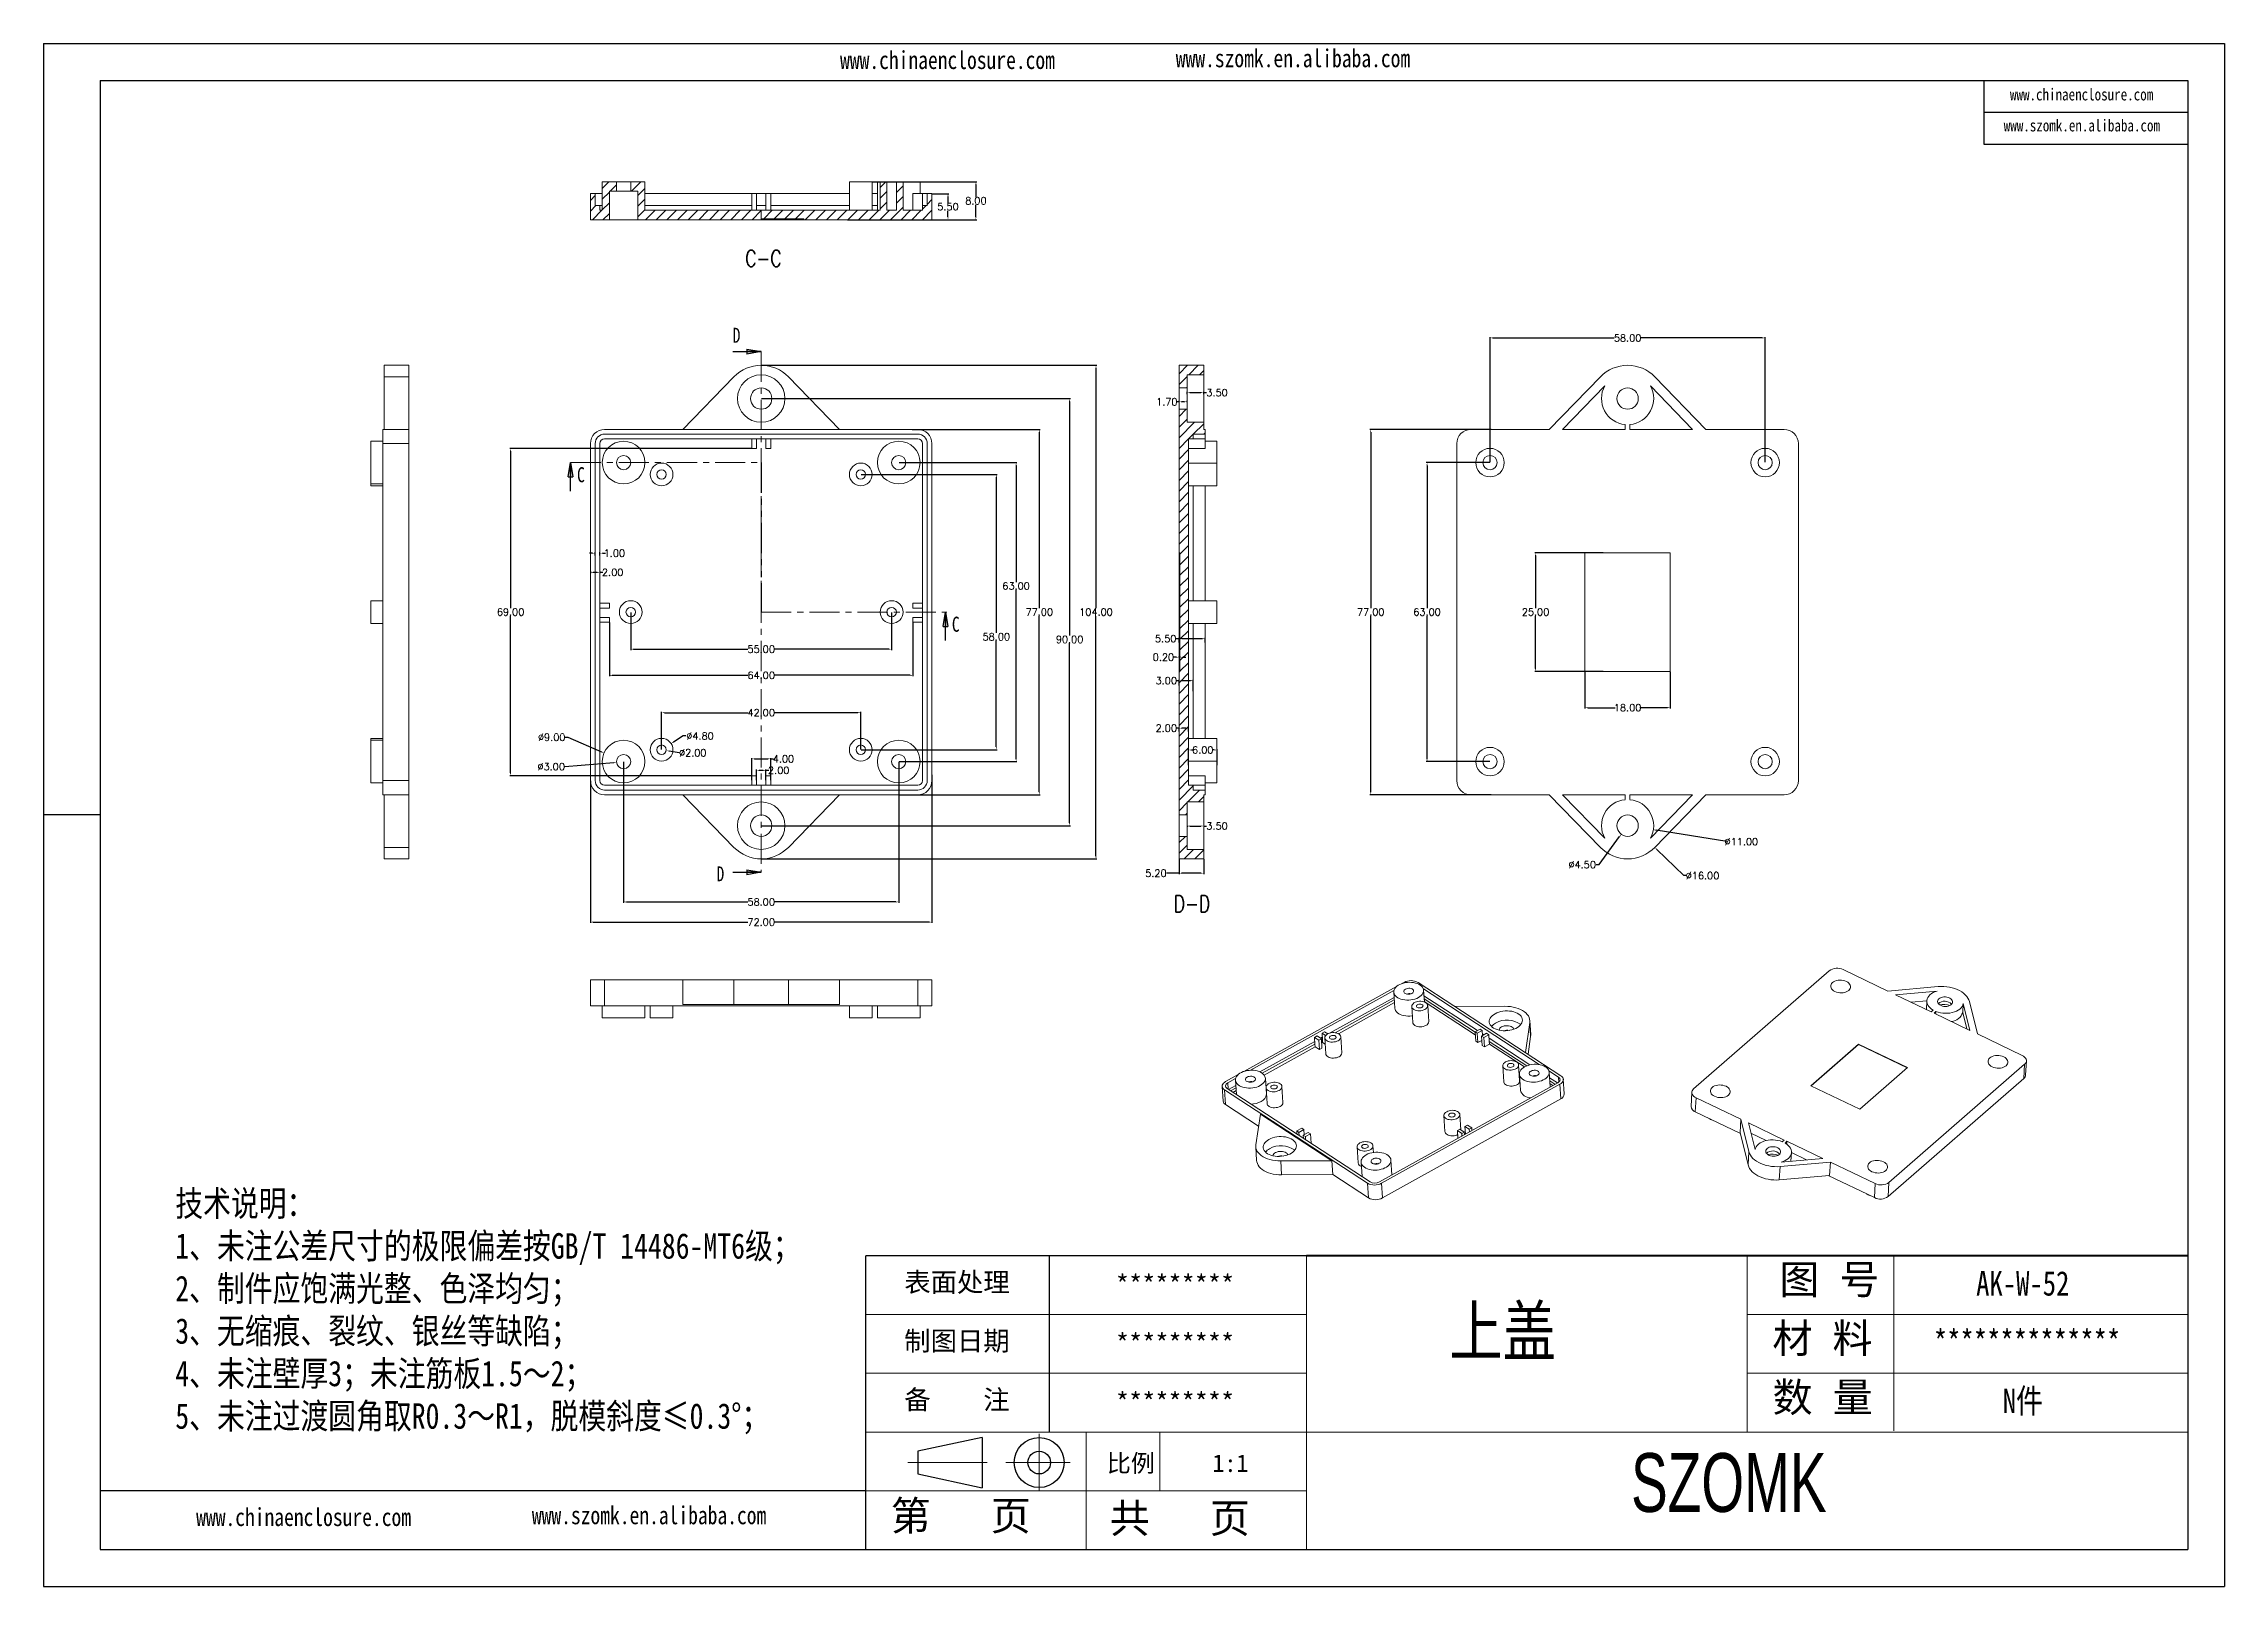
# Model space of a CAD drawing. Header units: inches. Extents: x 1962 to 2938, y 573 to 898.
# Drawn here: x 2478.4 to 2938.2, y 573 to 898 of the extents above; entities that cross this region are included whole.
import ezdxf

# ---------------------------------------------------------------- set-up
doc = ezdxf.new("R2010")
doc.units = ezdxf.units.IN
for name, pattern in [('CENTER', [10.16, 6.35, -1.27, 1.27, -1.27]), ('CENTER2', [28.575, 19.05, -3.175, 3.175, -3.175]), ('PHANTOM', [12.7, 6.35, -1.27, 1.27, -1.27, 1.27, -1.27])]:
    doc.linetypes.add(name, pattern=pattern)
doc.layers.add('文字', color=81, linetype='Continuous')
for name, color, linetype, lineweight in [('粗实线', 7, 'Continuous', 30), ('细实线', 3, 'Continuous', 9), ('细点划线', 2, 'CENTER2', 9)]:
    doc.layers.add(name, color=color, linetype=linetype, lineweight=lineweight)
doc.styles.add('SLDTEXTSTYLE0', font='TXT', dxfattribs={"width": 0.75})
doc.styles.add('SLDTEXTSTYLE3', font='TXT', dxfattribs={"width": 0.75, "bigfont": 'bigfont'})
doc.styles.get("Standard").update_dxf_attribs({"font": 'txt', "bigfont": 'gbcbig.shx'})
doc.styles.add('宋体', font='', dxfattribs={"width": 0.8, "height": 3.5})
doc.styles.add('长仿宋', font='', dxfattribs={"width": 0.7, "height": 4})
doc.styles.get('宋体').set_extended_font_data('SimSun')
doc.styles.get('长仿宋').set_extended_font_data('SimSun')
doc.dimstyles.new('2', dxfattribs={"dimtxt": 1.5, "dimasz": 0.6, "dimexe": 0.18, "dimexo": 0.0625, "dimgap": 0.09, "dimtad": 0, "dimtih": 1, "dimtoh": 1, "dimzin": 0, "dimdsep": 46, "dimtxsty": 'Standard', "dimcen": 0, "dimadec": 0, "dimazin": 2, "dimtfac": 1, "dimtofl": 0, "dimtmove": 0, "dimatfit": 3, "dimfxl": 1, "dimtolj": 1, "dimtzin": 0, "dimarcsym": 0})
pattern_1 = [(45, (19.2004, 0), (-1.122532, 1.122532), [])]

msp = doc.modelspace()

# ---------------------------------------------------------------- texts
at = {"color": 7, "linetype": 'Continuous', "char_height": 3.175, "attachment_point": 1, "style": 'SLDTEXTSTYLE0'}
for s, insert in [('D', (2623.698, 838.156)), ('C', (2590.882, 808.776)), ('C', (2669.899, 777.276)), ('D', (2620.293, 724.683))]:
    msp.add_mtext(s, dxfattribs=dict(at, insert=insert))
at = {"color": 0, "linetype": 'Continuous', "lineweight": 0, "insert": (2720.51, 718.526), "char_height": 3.5, "attachment_point": 2, "style": 'SLDTEXTSTYLE3'}
msp.add_mtext('D-D', dxfattribs=at)
at = {"char_height": 4.07252, "width": 2314.61481, "attachment_point": 1}
for s, insert in [('{\\fSimHei|b0|i0|c134|p49;表面处理}', (2659.869, 639.099)), ('{\\fSimHei|b0|i0|c134|p49;*********}', (2704.474, 638.576)), ('{\\fSimHei|b0|i0|c134|p49;制图日期}', (2659.869, 626.716)), ('{\\fSimHei|b0|i0|c134|p49;*********}', (2704.474, 626.192)), ('{\\fSimHei|b0|i0|c134|p49;备    注}', (2659.869, 614.332)), ('{\\fSimHei|b0|i0|c134|p49;*********}', (2704.474, 613.809))]:
    msp.add_mtext(s, dxfattribs=dict(at, insert=insert))
at = {"layer": '文字', "color": 0, "attachment_point": 1, "style": '宋体'}
for s, insert, char_height, width in [('www.chinaenclosure.com', (2646.324, 896.463), 3.78384, 66.47842), ('www.szomk.en.alibaba.com', (2717.098, 896.837), 3.78384, 66.47842), ('www.chinaenclosure.com', (2892.962, 888.581), 2.52256, 44.31895), ('www.szomk.en.alibaba.com', (2891.644, 882.049), 2.52256, 44.31895), ('{\\H1.111x;技术说明：\\P1、未注公差尺寸的极限偏差按GB/T 14486-MT6级；\\P2、制件应饱满光整、色泽均匀；\\P3、无缩痕、裂纹、银丝等缺陷；\\P4、未注壁厚3；未注筋板1.5～2；\\P5、未注过渡圆角取R0.3～R1，脱模斜度≤0.3%%D；}', (2506.181, 656.337), 4.83729, 176.1905), ('{\\H1.111x;AK-W-52}', (2885.83, 639.379), 4.6438, 53.68757), ('上盖', (2774.729, 631.923), 10.3196, 131.93187), ('{\\H1.111x;**************}', (2876.897, 626.996), 4.6438, 53.68757), ('{\\H1.111x;N件}', (2891.447, 614.612), 4.6438, 53.68757), ('www.chinaenclosure.com', (2510.58, 589.456), 3.78384, 66.47842), ('www.szomk.en.alibaba.com', (2581.354, 589.831), 3.78384, 66.47842)]:
    msp.add_mtext(s, dxfattribs=dict(at, insert=insert, char_height=char_height, width=width))
at = {"layer": '粗实线', "insert": (2813.079, 601.029), "char_height": 12.38347, "width": 138.86839, "attachment_point": 1, "style": '长仿宋'}
msp.add_mtext('{\\fSTXinwei|b0|i0|c134|p2;SZOMK}', dxfattribs=at)
at = {"layer": '细实线', "color": 7, "attachment_point": 1}
for s, insert, char_height, width in [('{\\fSimSun|b0|i0|c134|p54;图 号}', (2844.353, 640.734), 6.19174, 30.95868), ('{\\fSimSun|b0|i0|c134|p54;材 料   }', (2842.885, 628.35), 6.19174, 30.95868), ('{\\fSimSun|b0|i0|c134|p54;数 量}', (2842.915, 615.906), 6.19174, 27.97505), ('{\\fSimSun|b0|i0|c134|p54;比例}', (2702.565, 600.773), 3.71504, 16.30788), ('{\\fSimSun|b0|i0|c134|p54;1:1}', (2724.816, 600.773), 3.71504, 16.30788), ('{\\fSimSun|b0|i0|c134|p54;第   页}', (2657.003, 590.951), 6.19174, 46.43802), ('{\\fSimSun|b0|i0|c134|p54; 共   页}', (2698.988, 590.425), 6.19174, 46.43802)]:
    msp.add_mtext(s, dxfattribs=dict(at, insert=insert, char_height=char_height, width=width))

# ---------------------------------------------------------------- blocks, each defined once
blk = doc.blocks.new('_CLOSED')
at = {"color": 0, "linetype": 'ByBlock', "lineweight": -2}
for p, q in [((-1, 0.166667), (0, 0)), ((-1, 0.166667), (-1, -0.166667)), ((0, 0), (-1, -0.166667)), ((0, 0), (-1, 0))]:
    blk.add_line(p, q, dxfattribs=at)
blk = doc.blocks.new('SW_NOTE_4')
at = {"color": 0, "linetype": 'Continuous', "lineweight": 0, "insert": (22.23, 5.8), "char_height": 3.5, "attachment_point": 2, "style": 'SLDTEXTSTYLE3'}
blk.add_mtext('C-C', dxfattribs=at)
blk = doc.blocks.new('*D66')
at = {"color": 0, "lineweight": -2}
for p, q in [((2629.76, 823.24), (2694.89, 823.24)), ((2694.71, 822.64), (2694.71, 773.32)), ((2694.71, 733.84), (2694.71, 771.64)), ((2629.76, 733.24), (2694.89, 733.24))]:
    blk.add_line(p, q, dxfattribs=at)
at = {"color": 0}
for points in [[(2694.61, 822.64), (2694.81, 822.64), (2694.71, 823.24)], [(2694.61, 733.84), (2694.81, 733.84), (2694.71, 733.24)]]:
    blk.add_solid(points, dxfattribs=at)
at = {"layer": 'Defpoints', "color": 0}
for p in [(2629.7, 823.24), (2629.7, 733.24), (2694.71, 733.24)]:
    blk.add_point(p, dxfattribs=at)
at = {"color": 0, "insert": (2694.71, 772.48), "char_height": 1.5, "attachment_point": 5}
blk.add_mtext('\\A1;90.00', dxfattribs=at)
blk = doc.blocks.new('*D67')
at = {"color": 0, "lineweight": -2}
for p, q in [((2629.76, 830.24), (2700.46, 830.24)), ((2700.28, 829.64), (2700.28, 779.08)), ((2700.28, 726.84), (2700.28, 777.4)), ((2629.76, 726.24), (2700.46, 726.24))]:
    blk.add_line(p, q, dxfattribs=at)
at = {"color": 0}
for points in [[(2700.18, 829.64), (2700.38, 829.64), (2700.28, 830.24)], [(2700.18, 726.84), (2700.38, 726.84), (2700.28, 726.24)]]:
    blk.add_solid(points, dxfattribs=at)
at = {"layer": 'Defpoints', "color": 0}
for p in [(2629.7, 830.24), (2700.28, 830.24), (2629.7, 726.24)]:
    blk.add_point(p, dxfattribs=at)
at = {"color": 0, "insert": (2700.28, 778.24), "char_height": 1.5, "attachment_point": 5}
blk.add_mtext('\\A1;104.00', dxfattribs=at)
blk = doc.blocks.new('*D68')
at = {"color": 0, "lineweight": -2}
for p, q in [((2658.76, 809.74), (2683.62, 809.74)), ((2683.44, 809.14), (2683.44, 784.58)), ((2683.44, 747.34), (2683.44, 782.9)), ((2658.76, 746.74), (2683.62, 746.74))]:
    blk.add_line(p, q, dxfattribs=at)
at = {"color": 0}
for points in [[(2683.34, 809.14), (2683.54, 809.14), (2683.44, 809.74)], [(2683.34, 747.34), (2683.54, 747.34), (2683.44, 746.74)]]:
    blk.add_solid(points, dxfattribs=at)
at = {"layer": 'Defpoints', "color": 0}
for p in [(2658.7, 809.74), (2658.7, 746.74), (2683.44, 746.74)]:
    blk.add_point(p, dxfattribs=at)
at = {"color": 0, "insert": (2683.44, 783.74), "char_height": 1.5, "attachment_point": 5}
blk.add_mtext('\\A1;63.00', dxfattribs=at)
blk = doc.blocks.new('*D69')
at = {"color": 0, "lineweight": -2}
for p, q in [((2650.76, 807.24), (2679.44, 807.24)), ((2679.26, 806.64), (2679.26, 773.88)), ((2679.26, 749.84), (2679.26, 772.2)), ((2650.76, 749.24), (2679.44, 749.24))]:
    blk.add_line(p, q, dxfattribs=at)
at = {"color": 0}
for points in [[(2679.16, 806.64), (2679.36, 806.64), (2679.26, 807.24)], [(2679.16, 749.84), (2679.36, 749.84), (2679.26, 749.24)]]:
    blk.add_solid(points, dxfattribs=at)
at = {"layer": 'Defpoints', "color": 0}
for p in [(2650.7, 807.24), (2679.26, 807.24), (2650.7, 749.24)]:
    blk.add_point(p, dxfattribs=at)
at = {"color": 0, "insert": (2679.26, 773.04), "char_height": 1.5, "attachment_point": 5}
blk.add_mtext('\\A1;58.00', dxfattribs=at)
blk = doc.blocks.new('*D70')
at = {"color": 0, "lineweight": -2}
for p, q in [((2661.53, 816.74), (2688.5, 816.74)), ((2688.32, 816.14), (2688.32, 779.08)), ((2688.32, 740.34), (2688.32, 777.4)), ((2658.88, 739.74), (2688.5, 739.74))]:
    blk.add_line(p, q, dxfattribs=at)
at = {"color": 0}
for points in [[(2688.22, 816.14), (2688.42, 816.14), (2688.32, 816.74)], [(2688.22, 740.34), (2688.42, 740.34), (2688.32, 739.74)]]:
    blk.add_solid(points, dxfattribs=at)
at = {"layer": 'Defpoints', "color": 0}
for p in [(2661.46, 816.74), (2688.32, 816.74), (2658.82, 739.74)]:
    blk.add_point(p, dxfattribs=at)
at = {"color": 0, "insert": (2688.32, 778.24), "char_height": 1.5, "attachment_point": 5}
blk.add_mtext('\\A1;77.00', dxfattribs=at)
blk = doc.blocks.new('*D71')
at = {"color": 0, "lineweight": -2}
for p, q in [((2593.7, 742.68), (2593.7, 712.74)), ((2665.7, 743.96), (2665.7, 712.74)), ((2594.3, 712.92), (2626.86, 712.92)), ((2665.1, 712.92), (2632.54, 712.92))]:
    blk.add_line(p, q, dxfattribs=at)
at = {"color": 0}
for points in [[(2594.3, 713.02), (2594.3, 712.82), (2593.7, 712.92)], [(2665.1, 713.02), (2665.1, 712.82), (2665.7, 712.92)]]:
    blk.add_solid(points, dxfattribs=at)
at = {"layer": 'Defpoints', "color": 0}
for p in [(2593.7, 742.74), (2665.7, 744.02), (2665.7, 712.92)]:
    blk.add_point(p, dxfattribs=at)
at = {"color": 0, "insert": (2629.7, 712.92), "char_height": 1.5, "attachment_point": 5}
blk.add_mtext('\\A1;72.00', dxfattribs=at)
blk = doc.blocks.new('*D72')
at = {"color": 0, "lineweight": -2}
for p, q in [((2600.7, 746.68), (2600.7, 716.99)), ((2658.7, 746.68), (2658.7, 716.99)), ((2601.3, 717.17), (2626.86, 717.17)), ((2658.1, 717.17), (2632.54, 717.17))]:
    blk.add_line(p, q, dxfattribs=at)
at = {"color": 0}
for points in [[(2601.3, 717.27), (2601.3, 717.07), (2600.7, 717.17)], [(2658.1, 717.27), (2658.1, 717.07), (2658.7, 717.17)]]:
    blk.add_solid(points, dxfattribs=at)
at = {"layer": 'Defpoints', "color": 0}
for p in [(2600.7, 746.74), (2658.7, 746.74), (2658.7, 717.17)]:
    blk.add_point(p, dxfattribs=at)
at = {"color": 0, "insert": (2629.7, 717.17), "char_height": 1.5, "attachment_point": 5}
blk.add_mtext('\\A1;58.00', dxfattribs=at)
blk = doc.blocks.new('*D73')
at = {"color": 0, "lineweight": -2}
for p, q in [((2608.7, 749.31), (2608.7, 757.23)), ((2609.3, 757.05), (2626.86, 757.05)), ((2650.1, 757.05), (2632.54, 757.05)), ((2650.7, 749.31), (2650.7, 757.23))]:
    blk.add_line(p, q, dxfattribs=at)
at = {"color": 0}
for points in [[(2609.3, 757.15), (2609.3, 756.95), (2608.7, 757.05)], [(2650.1, 757.15), (2650.1, 756.95), (2650.7, 757.05)]]:
    blk.add_solid(points, dxfattribs=at)
at = {"layer": 'Defpoints', "color": 0}
for p in [(2650.7, 757.05), (2608.7, 749.24), (2650.7, 749.24)]:
    blk.add_point(p, dxfattribs=at)
at = {"color": 0, "insert": (2629.7, 757.05), "char_height": 1.5, "attachment_point": 5}
blk.add_mtext('\\A1;42.00', dxfattribs=at)
blk = doc.blocks.new('*D74')
at = {"color": 0, "lineweight": -2}
for p, q in [((2602.2, 778.18), (2602.2, 770.25)), ((2657.2, 778.18), (2657.2, 770.25)), ((2602.8, 770.43), (2626.86, 770.43)), ((2656.6, 770.43), (2632.54, 770.43))]:
    blk.add_line(p, q, dxfattribs=at)
at = {"color": 0}
for points in [[(2602.8, 770.53), (2602.8, 770.33), (2602.2, 770.43)], [(2656.6, 770.53), (2656.6, 770.33), (2657.2, 770.43)]]:
    blk.add_solid(points, dxfattribs=at)
at = {"layer": 'Defpoints', "color": 0}
for p in [(2602.2, 778.24), (2657.2, 778.24), (2657.2, 770.43)]:
    blk.add_point(p, dxfattribs=at)
at = {"color": 0, "insert": (2629.7, 770.43), "char_height": 1.5, "attachment_point": 5}
blk.add_mtext('\\A1;55.00', dxfattribs=at)
blk = doc.blocks.new('*D75')
at = {"color": 0, "lineweight": -2}
for p, q in [((2613.23, 752.14), (2611.23, 750.86)), ((2613.83, 752.14), (2613.23, 752.14))]:
    blk.add_line(p, q, dxfattribs=at)
at = {"color": 0}
blk.add_solid([(2611.17, 750.94), (2611.28, 750.78), (2610.72, 750.54)], dxfattribs=at)
at = {"layer": 'Defpoints', "color": 0}
for p in [(2610.72, 750.54), (2606.68, 747.95)]:
    blk.add_point(p, dxfattribs=at)
at = {"color": 0, "insert": (2616.8, 752.14), "char_height": 1.5, "attachment_point": 5}
blk.add_mtext('\\A1;∅4.80', dxfattribs=at)
blk = doc.blocks.new('*D76')
at = {"color": 0, "lineweight": -2}
blk.add_line((2612.43, 748.59), (2610.27, 748.97), dxfattribs=at)
at = {"color": 0}
blk.add_solid([(2610.29, 749.07), (2610.26, 748.87), (2609.68, 749.07)], dxfattribs=at)
at = {"layer": 'Defpoints', "color": 0}
for p in [(2607.71, 749.42), (2609.68, 749.07)]:
    blk.add_point(p, dxfattribs=at)
at = {"color": 0, "insert": (2615.27, 748.59), "char_height": 1.5, "attachment_point": 5}
blk.add_mtext('\\A1;∅2.00', dxfattribs=at)
blk = doc.blocks.new('*D77')
at = {"color": 0, "lineweight": -2}
for p, q in [((2588.37, 751.88), (2588.97, 751.88)), ((2588.97, 751.88), (2596.03, 748.79))]:
    blk.add_line(p, q, dxfattribs=at)
at = {"color": 0}
blk.add_solid([(2596.07, 748.88), (2595.99, 748.7), (2596.58, 748.55)], dxfattribs=at)
at = {"layer": 'Defpoints', "color": 0}
for p in [(2596.58, 748.55), (2604.82, 744.94)]:
    blk.add_point(p, dxfattribs=at)
at = {"color": 0, "insert": (2585.53, 751.88), "char_height": 1.5, "attachment_point": 5}
blk.add_mtext('\\A1;∅9.00', dxfattribs=at)
blk = doc.blocks.new('*D78')
at = {"color": 0, "lineweight": -2}
blk.add_line((2588.27, 745.69), (2598.61, 746.57), dxfattribs=at)
at = {"color": 0}
blk.add_solid([(2598.6, 746.67), (2598.61, 746.47), (2599.2, 746.62)], dxfattribs=at)
at = {"layer": 'Defpoints', "color": 0}
for p in [(2599.2, 746.62), (2602.19, 746.87)]:
    blk.add_point(p, dxfattribs=at)
at = {"color": 0, "insert": (2585.43, 745.69), "char_height": 1.5, "attachment_point": 5}
blk.add_mtext('\\A1;∅3.00', dxfattribs=at)
blk = doc.blocks.new('*D79')
at = {"color": 0, "lineweight": -2}
for p, q in [((2597.7, 776.03), (2597.7, 764.74)), ((2661.7, 776.03), (2661.7, 764.74)), ((2598.3, 764.92), (2626.86, 764.92)), ((2661.1, 764.92), (2632.54, 764.92))]:
    blk.add_line(p, q, dxfattribs=at)
at = {"color": 0}
for points in [[(2598.3, 765.02), (2598.3, 764.82), (2597.7, 764.92)], [(2661.1, 765.02), (2661.1, 764.82), (2661.7, 764.92)]]:
    blk.add_solid(points, dxfattribs=at)
at = {"layer": 'Defpoints', "color": 0}
for p in [(2597.7, 776.09), (2661.7, 776.09), (2661.7, 764.92)]:
    blk.add_point(p, dxfattribs=at)
at = {"color": 0, "insert": (2629.7, 764.92), "char_height": 1.5, "attachment_point": 5}
blk.add_mtext('\\A1;64.00', dxfattribs=at)
blk = doc.blocks.new('*D80')
at = {"color": 0, "lineweight": -2}
for p, q in [((2627.64, 812.74), (2576.68, 812.74)), ((2576.86, 812.14), (2576.86, 779.08)), ((2576.86, 744.34), (2576.86, 777.4)), ((2627.64, 743.74), (2576.68, 743.74))]:
    blk.add_line(p, q, dxfattribs=at)
at = {"color": 0}
for points in [[(2576.76, 812.14), (2576.96, 812.14), (2576.86, 812.74)], [(2576.76, 744.34), (2576.96, 744.34), (2576.86, 743.74)]]:
    blk.add_solid(points, dxfattribs=at)
at = {"layer": 'Defpoints', "color": 0}
for p in [(2627.7, 812.74), (2576.86, 743.74), (2627.7, 743.74)]:
    blk.add_point(p, dxfattribs=at)
at = {"color": 0, "insert": (2576.86, 778.24), "char_height": 1.5, "attachment_point": 5}
blk.add_mtext('\\A1;69.00', dxfattribs=at)
blk = doc.blocks.new('*D81')
at = {"color": 0, "lineweight": -2}
for p, q in [((2594.7, 790.18), (2594.7, 790.84)), ((2595.7, 790.18), (2595.7, 790.84)), ((2594.1, 790.66), (2593.5, 790.66)), ((2596.3, 790.66), (2596.9, 790.66))]:
    blk.add_line(p, q, dxfattribs=at)
at = {"color": 0}
for points in [[(2594.1, 790.76), (2594.1, 790.56), (2594.7, 790.66)], [(2596.3, 790.76), (2596.3, 790.56), (2595.7, 790.66)]]:
    blk.add_solid(points, dxfattribs=at)
at = {"layer": 'Defpoints', "color": 0}
for p in [(2594.7, 790.12), (2595.7, 790.66), (2595.7, 790.12)]:
    blk.add_point(p, dxfattribs=at)
at = {"color": 0, "insert": (2598.74, 790.66), "char_height": 1.5, "attachment_point": 5}
blk.add_mtext('\\A1;1.00', dxfattribs=at)
blk = doc.blocks.new('*D82')
at = {"color": 0, "lineweight": -2}
for p, q in [((2593.7, 786.81), (2593.7, 786.45)), ((2594.3, 786.63), (2595.1, 786.63)), ((2595.7, 786.81), (2595.7, 786.45)), ((2595.7, 786.63), (2596.3, 786.63))]:
    blk.add_line(p, q, dxfattribs=at)
at = {"color": 0}
for points in [[(2594.3, 786.73), (2594.3, 786.53), (2593.7, 786.63)], [(2595.1, 786.73), (2595.1, 786.53), (2595.7, 786.63)]]:
    blk.add_solid(points, dxfattribs=at)
at = {"layer": 'Defpoints', "color": 0}
for p in [(2593.7, 786.88), (2595.7, 786.88), (2595.7, 786.63)]:
    blk.add_point(p, dxfattribs=at)
at = {"color": 0, "insert": (2598.39, 786.63), "char_height": 1.5, "attachment_point": 5}
blk.add_mtext('\\A1;2.00', dxfattribs=at)
blk = doc.blocks.new('*D83')
at = {"color": 0, "lineweight": -2}
for p, q in [((2628.7, 742.81), (2628.7, 745.09)), ((2629.3, 744.91), (2630.1, 744.91)), ((2630.7, 742.81), (2630.7, 745.09)), ((2630.7, 744.91), (2631.3, 744.91))]:
    blk.add_line(p, q, dxfattribs=at)
at = {"color": 0}
for points in [[(2629.3, 745.01), (2629.3, 744.81), (2628.7, 744.91)], [(2630.1, 745.01), (2630.1, 744.81), (2630.7, 744.91)]]:
    blk.add_solid(points, dxfattribs=at)
at = {"layer": 'Defpoints', "color": 0}
for p in [(2630.7, 744.91), (2628.7, 742.74), (2630.7, 742.74)]:
    blk.add_point(p, dxfattribs=at)
at = {"color": 0, "insert": (2633.39, 744.91), "char_height": 1.5, "attachment_point": 5}
blk.add_mtext('\\A1;2.00', dxfattribs=at)
blk = doc.blocks.new('*D84')
at = {"color": 0, "lineweight": -2}
for p, q in [((2627.7, 742.81), (2627.7, 747.5)), ((2628.3, 747.32), (2631.1, 747.32)), ((2631.7, 742.81), (2631.7, 747.5)), ((2631.7, 747.32), (2632.3, 747.32))]:
    blk.add_line(p, q, dxfattribs=at)
at = {"color": 0}
for points in [[(2628.3, 747.42), (2628.3, 747.22), (2627.7, 747.32)], [(2631.1, 747.42), (2631.1, 747.22), (2631.7, 747.32)]]:
    blk.add_solid(points, dxfattribs=at)
at = {"layer": 'Defpoints', "color": 0}
for p in [(2631.7, 747.32), (2627.7, 742.74), (2631.7, 742.74)]:
    blk.add_point(p, dxfattribs=at)
at = {"color": 0, "insert": (2634.39, 747.32), "char_height": 1.5, "attachment_point": 5}
blk.add_mtext('\\A1;4.00', dxfattribs=at)
blk = doc.blocks.new('*D85')
at = {"color": 0, "lineweight": -2}
for p, q in [((2717.79, 723.23), (2715.13, 723.23)), ((2717.79, 726.18), (2717.79, 723.05)), ((2722.39, 723.23), (2718.39, 723.23)), ((2722.99, 726.18), (2722.99, 723.05))]:
    blk.add_line(p, q, dxfattribs=at)
at = {"color": 0}
for points in [[(2718.39, 723.33), (2718.39, 723.13), (2717.79, 723.23)], [(2722.39, 723.33), (2722.39, 723.13), (2722.99, 723.23)]]:
    blk.add_solid(points, dxfattribs=at)
at = {"layer": 'Defpoints', "color": 0}
for p in [(2717.79, 726.24), (2722.99, 726.24), (2722.99, 723.23)]:
    blk.add_point(p, dxfattribs=at)
at = {"color": 0, "insert": (2712.91, 723.23), "char_height": 1.5, "attachment_point": 5}
blk.add_mtext('\\A1;5.20', dxfattribs=at)
blk = doc.blocks.new('*D86')
at = {"color": 0, "lineweight": -2}
for p, q in [((2719.49, 733.18), (2719.49, 732.99)), ((2720.09, 733.17), (2722.39, 733.17)), ((2722.99, 733.18), (2722.99, 732.99)), ((2722.99, 733.17), (2723.59, 733.17))]:
    blk.add_line(p, q, dxfattribs=at)
at = {"color": 0}
for points in [[(2720.09, 733.27), (2720.09, 733.07), (2719.49, 733.17)], [(2722.39, 733.27), (2722.39, 733.07), (2722.99, 733.17)]]:
    blk.add_solid(points, dxfattribs=at)
at = {"layer": 'Defpoints', "color": 0}
for p in [(2719.49, 733.24), (2722.99, 733.24), (2722.99, 733.17)]:
    blk.add_point(p, dxfattribs=at)
at = {"color": 0, "insert": (2725.8, 733.17), "char_height": 1.5, "attachment_point": 5}
blk.add_mtext('\\A1;3.50', dxfattribs=at)
blk = doc.blocks.new('*D87')
at = {"color": 0, "lineweight": -2}
for p, q in [((2719.79, 745.97), (2719.79, 749.37)), ((2725.79, 745.97), (2725.79, 749.37)), ((2720.39, 749.19), (2720.7, 749.19)), ((2725.19, 749.19), (2724.88, 749.19))]:
    blk.add_line(p, q, dxfattribs=at)
at = {"color": 0}
for points in [[(2720.39, 749.29), (2720.39, 749.09), (2719.79, 749.19)], [(2725.19, 749.29), (2725.19, 749.09), (2725.79, 749.19)]]:
    blk.add_solid(points, dxfattribs=at)
at = {"layer": 'Defpoints', "color": 0}
for p in [(2719.79, 745.91), (2725.79, 749.19), (2725.79, 745.91)]:
    blk.add_point(p, dxfattribs=at)
at = {"color": 0, "insert": (2722.79, 749.19), "char_height": 1.5, "attachment_point": 5}
blk.add_mtext('\\A1;6.00', dxfattribs=at)
blk = doc.blocks.new('*D88')
at = {"color": 0, "lineweight": -2}
for p, q in [((2717.79, 753.78), (2717.19, 753.78)), ((2717.79, 753.06), (2717.79, 753.96)), ((2719.19, 753.78), (2718.39, 753.78)), ((2719.79, 753.06), (2719.79, 753.96))]:
    blk.add_line(p, q, dxfattribs=at)
at = {"color": 0}
for points in [[(2718.39, 753.88), (2718.39, 753.68), (2717.79, 753.78)], [(2719.19, 753.88), (2719.19, 753.68), (2719.79, 753.78)]]:
    blk.add_solid(points, dxfattribs=at)
at = {"layer": 'Defpoints', "color": 0}
for p in [(2717.79, 753.78), (2717.79, 753), (2719.79, 753)]:
    blk.add_point(p, dxfattribs=at)
at = {"color": 0, "insert": (2715.1, 753.78), "char_height": 1.5, "attachment_point": 5}
blk.add_mtext('\\A1;2.00', dxfattribs=at)
blk = doc.blocks.new('*D89')
at = {"color": 0, "lineweight": -2}
for p, q in [((2717.79, 763.79), (2717.19, 763.79)), ((2717.79, 762.75), (2717.79, 763.97)), ((2720.19, 763.79), (2718.39, 763.79)), ((2720.79, 761.6), (2720.79, 763.97))]:
    blk.add_line(p, q, dxfattribs=at)
at = {"color": 0}
for points in [[(2718.39, 763.89), (2718.39, 763.69), (2717.79, 763.79)], [(2720.19, 763.89), (2720.19, 763.69), (2720.79, 763.79)]]:
    blk.add_solid(points, dxfattribs=at)
at = {"layer": 'Defpoints', "color": 0}
for p in [(2717.79, 763.79), (2717.79, 762.69), (2720.79, 761.54)]:
    blk.add_point(p, dxfattribs=at)
at = {"color": 0, "insert": (2715.1, 763.79), "char_height": 1.5, "attachment_point": 5}
blk.add_mtext('\\A1;3.00', dxfattribs=at)
blk = doc.blocks.new('*D90')
at = {"color": 0, "lineweight": -2}
for p, q in [((2717.19, 768.74), (2716.59, 768.74)), ((2717.79, 768.8), (2717.79, 768.92)), ((2717.99, 768.8), (2717.99, 768.92)), ((2718.59, 768.74), (2719.19, 768.74))]:
    blk.add_line(p, q, dxfattribs=at)
at = {"color": 0}
for points in [[(2717.19, 768.84), (2717.19, 768.64), (2717.79, 768.74)], [(2718.59, 768.84), (2718.59, 768.64), (2717.99, 768.74)]]:
    blk.add_solid(points, dxfattribs=at)
at = {"layer": 'Defpoints', "color": 0}
for p in [(2717.79, 768.74), (2717.79, 768.74), (2717.99, 768.74)]:
    blk.add_point(p, dxfattribs=at)
at = {"color": 0, "insert": (2714.5, 768.74), "char_height": 1.5, "attachment_point": 5}
blk.add_mtext('\\A1;0.20', dxfattribs=at)
blk = doc.blocks.new('*D91')
at = {"color": 0, "lineweight": -2}
for p, q in [((2717.79, 772.63), (2717.19, 772.63)), ((2717.79, 771.83), (2717.79, 772.81)), ((2722.69, 772.63), (2718.39, 772.63)), ((2723.29, 771.83), (2723.29, 772.81))]:
    blk.add_line(p, q, dxfattribs=at)
at = {"color": 0}
for points in [[(2718.39, 772.73), (2718.39, 772.53), (2717.79, 772.63)], [(2722.69, 772.73), (2722.69, 772.53), (2723.29, 772.63)]]:
    blk.add_solid(points, dxfattribs=at)
at = {"layer": 'Defpoints', "color": 0}
for p in [(2717.79, 772.63), (2717.79, 771.76), (2723.29, 771.76)]:
    blk.add_point(p, dxfattribs=at)
at = {"color": 0, "insert": (2714.97, 772.63), "char_height": 1.5, "attachment_point": 5}
blk.add_mtext('\\A1;5.50', dxfattribs=at)
blk = doc.blocks.new('*D92')
at = {"color": 0, "lineweight": -2}
for p, q in [((2719.49, 824.19), (2719.49, 824.68)), ((2720.09, 824.5), (2722.39, 824.5)), ((2722.99, 824.19), (2722.99, 824.68)), ((2722.99, 824.5), (2723.59, 824.5))]:
    blk.add_line(p, q, dxfattribs=at)
at = {"color": 0}
for points in [[(2720.09, 824.6), (2720.09, 824.4), (2719.49, 824.5)], [(2722.39, 824.6), (2722.39, 824.4), (2722.99, 824.5)]]:
    blk.add_solid(points, dxfattribs=at)
at = {"layer": 'Defpoints', "color": 0}
for p in [(2719.49, 824.13), (2722.99, 824.5), (2722.99, 824.13)]:
    blk.add_point(p, dxfattribs=at)
at = {"color": 0, "insert": (2725.8, 824.5), "char_height": 1.5, "attachment_point": 5}
blk.add_mtext('\\A1;3.50', dxfattribs=at)
blk = doc.blocks.new('*D93')
at = {"color": 0, "lineweight": -2}
for p, q in [((2717.79, 822.55), (2717.19, 822.55)), ((2717.79, 822.47), (2717.79, 822.73)), ((2718.89, 822.55), (2718.39, 822.55)), ((2719.49, 822.47), (2719.49, 822.73))]:
    blk.add_line(p, q, dxfattribs=at)
at = {"color": 0}
for points in [[(2718.39, 822.65), (2718.39, 822.45), (2717.79, 822.55)], [(2718.89, 822.65), (2718.89, 822.45), (2719.49, 822.55)]]:
    blk.add_solid(points, dxfattribs=at)
at = {"layer": 'Defpoints', "color": 0}
for p in [(2717.79, 822.55), (2717.79, 822.4), (2719.49, 822.4)]:
    blk.add_point(p, dxfattribs=at)
at = {"color": 0, "insert": (2715.22, 822.55), "char_height": 1.5, "attachment_point": 5}
blk.add_mtext('\\A1;1.70', dxfattribs=at)
blk = doc.blocks.new('*D94')
at = {"color": 0, "lineweight": -2}
for p, q in [((2803.35, 765.68), (2803.35, 757.91)), ((2821.35, 765.68), (2821.35, 757.91)), ((2803.95, 758.09), (2809.76, 758.09)), ((2820.75, 758.09), (2814.94, 758.09))]:
    blk.add_line(p, q, dxfattribs=at)
at = {"color": 0}
for points in [[(2803.95, 758.19), (2803.95, 757.99), (2803.35, 758.09)], [(2820.75, 758.19), (2820.75, 757.99), (2821.35, 758.09)]]:
    blk.add_solid(points, dxfattribs=at)
at = {"layer": 'Defpoints', "color": 0}
for p in [(2803.35, 765.74), (2821.35, 765.74), (2821.35, 758.09)]:
    blk.add_point(p, dxfattribs=at)
at = {"color": 0, "insert": (2812.35, 758.09), "char_height": 1.5, "attachment_point": 5}
blk.add_mtext('\\A1;18.00', dxfattribs=at)
blk = doc.blocks.new('*D95')
at = {"color": 0, "lineweight": -2}
for p, q in [((2807.21, 790.74), (2792.76, 790.74)), ((2792.94, 790.14), (2792.94, 779.08)), ((2792.94, 766.34), (2792.94, 777.4)), ((2807.21, 765.74), (2792.76, 765.74))]:
    blk.add_line(p, q, dxfattribs=at)
at = {"color": 0}
for points in [[(2792.84, 790.14), (2793.04, 790.14), (2792.94, 790.74)], [(2792.84, 766.34), (2793.04, 766.34), (2792.94, 765.74)]]:
    blk.add_solid(points, dxfattribs=at)
at = {"layer": 'Defpoints', "color": 0}
for p in [(2792.94, 790.74), (2807.27, 790.74), (2807.27, 765.74)]:
    blk.add_point(p, dxfattribs=at)
at = {"color": 0, "insert": (2792.94, 778.24), "char_height": 1.5, "attachment_point": 5}
blk.add_mtext('\\A1;25.00', dxfattribs=at)
blk = doc.blocks.new('*D96')
at = {"color": 0, "lineweight": -2}
for p, q in [((2783.29, 809.74), (2769.89, 809.74)), ((2770.07, 809.14), (2770.07, 779.08)), ((2770.07, 747.34), (2770.07, 777.4)), ((2783.29, 746.74), (2769.89, 746.74))]:
    blk.add_line(p, q, dxfattribs=at)
at = {"color": 0}
for points in [[(2769.97, 809.14), (2770.17, 809.14), (2770.07, 809.74)], [(2769.97, 747.34), (2770.17, 747.34), (2770.07, 746.74)]]:
    blk.add_solid(points, dxfattribs=at)
at = {"layer": 'Defpoints', "color": 0}
for p in [(2770.07, 809.74), (2783.35, 809.74), (2783.35, 746.74)]:
    blk.add_point(p, dxfattribs=at)
at = {"color": 0, "insert": (2770.07, 778.24), "char_height": 1.5, "attachment_point": 5}
blk.add_mtext('\\A1;63.00', dxfattribs=at)
blk = doc.blocks.new('*D97')
at = {"color": 0, "lineweight": -2}
for p, q in [((2783.62, 816.74), (2758.02, 816.74)), ((2758.2, 816.14), (2758.2, 779.08)), ((2758.2, 740.34), (2758.2, 777.4)), ((2783.62, 739.74), (2758.02, 739.74))]:
    blk.add_line(p, q, dxfattribs=at)
at = {"color": 0}
for points in [[(2758.1, 816.14), (2758.3, 816.14), (2758.2, 816.74)], [(2758.1, 740.34), (2758.3, 740.34), (2758.2, 739.74)]]:
    blk.add_solid(points, dxfattribs=at)
at = {"layer": 'Defpoints', "color": 0}
for p in [(2758.2, 816.74), (2783.69, 816.74), (2783.69, 739.74)]:
    blk.add_point(p, dxfattribs=at)
at = {"color": 0, "insert": (2758.2, 778.24), "char_height": 1.5, "attachment_point": 5}
blk.add_mtext('\\A1;77.00', dxfattribs=at)
blk = doc.blocks.new('*D98')
at = {"color": 0, "lineweight": -2}
for p, q in [((2783.35, 809.81), (2783.35, 836.2)), ((2783.95, 836.02), (2809.51, 836.02)), ((2840.75, 836.02), (2815.19, 836.02)), ((2841.35, 809.81), (2841.35, 836.2))]:
    blk.add_line(p, q, dxfattribs=at)
at = {"color": 0}
for points in [[(2783.95, 836.12), (2783.95, 835.92), (2783.35, 836.02)], [(2840.75, 836.12), (2840.75, 835.92), (2841.35, 836.02)]]:
    blk.add_solid(points, dxfattribs=at)
at = {"layer": 'Defpoints', "color": 0}
for p in [(2841.35, 836.02), (2783.35, 809.74), (2841.35, 809.74)]:
    blk.add_point(p, dxfattribs=at)
at = {"color": 0, "insert": (2812.35, 836.02), "char_height": 1.5, "attachment_point": 5}
blk.add_mtext('\\A1;58.00', dxfattribs=at)
blk = doc.blocks.new('*D99')
at = {"color": 0, "lineweight": -2}
for p, q in [((2824.2, 722.73), (2818.52, 728.25)), ((2824.8, 722.73), (2824.2, 722.73))]:
    blk.add_line(p, q, dxfattribs=at)
at = {"color": 0}
blk.add_solid([(2818.59, 728.32), (2818.45, 728.18), (2818.09, 728.67)], dxfattribs=at)
at = {"layer": 'Defpoints', "color": 0}
for p in [(2806.61, 739.82), (2818.09, 728.67)]:
    blk.add_point(p, dxfattribs=at)
at = {"color": 0, "insert": (2828.14, 722.73), "char_height": 1.5, "attachment_point": 5}
blk.add_mtext('\\A1;∅16.00', dxfattribs=at)
blk = doc.blocks.new('*D100')
at = {"color": 0, "lineweight": -2}
for p, q in [((2806.35, 725.04), (2810.67, 730.94)), ((2805.75, 725.04), (2806.35, 725.04))]:
    blk.add_line(p, q, dxfattribs=at)
at = {"color": 0}
blk.add_solid([(2810.59, 731), (2810.75, 730.88), (2811.02, 731.43)], dxfattribs=at)
at = {"layer": 'Defpoints', "color": 0}
for p in [(2811.02, 731.43), (2813.68, 735.06)]:
    blk.add_point(p, dxfattribs=at)
at = {"color": 0, "insert": (2802.78, 725.04), "char_height": 1.5, "attachment_point": 5}
blk.add_mtext('\\A1;∅4.50', dxfattribs=at)
blk = doc.blocks.new('*D101')
at = {"color": 0, "lineweight": -2}
blk.add_line((2833.24, 729.88), (2818.37, 732.28), dxfattribs=at)
at = {"color": 0}
blk.add_solid([(2818.39, 732.37), (2818.36, 732.18), (2817.78, 732.37)], dxfattribs=at)
at = {"layer": 'Defpoints', "color": 0}
for p in [(2806.92, 734.12), (2817.78, 732.37)]:
    blk.add_point(p, dxfattribs=at)
at = {"color": 0, "insert": (2836.33, 729.88), "char_height": 1.5, "attachment_point": 5}
blk.add_mtext('\\A1;∅11.00', dxfattribs=at)
blk = doc.blocks.new('*D102')
at = {"color": 0, "lineweight": -2}
for p, q in [((2653.16, 868.91), (2675.14, 868.91)), ((2674.96, 868.31), (2674.96, 865.75)), ((2647.89, 860.91), (2675.14, 860.91)), ((2674.96, 861.51), (2674.96, 864.07))]:
    blk.add_line(p, q, dxfattribs=at)
at = {"color": 0}
for points in [[(2674.86, 868.31), (2675.06, 868.31), (2674.96, 868.91)], [(2674.86, 861.51), (2675.06, 861.51), (2674.96, 860.91)]]:
    blk.add_solid(points, dxfattribs=at)
at = {"layer": 'Defpoints', "color": 0}
for p in [(2653.1, 868.91), (2674.96, 868.91), (2647.83, 860.91)]:
    blk.add_point(p, dxfattribs=at)
at = {"color": 0, "insert": (2674.96, 864.91), "char_height": 1.5, "attachment_point": 5}
blk.add_mtext('\\A1;8.00', dxfattribs=at)
blk = doc.blocks.new('*D103')
at = {"color": 0, "lineweight": -2}
for p, q in [((2665.76, 866.41), (2669.26, 866.41)), ((2669.08, 865.81), (2669.08, 864.5)), ((2664.94, 860.91), (2669.26, 860.91)), ((2669.08, 861.51), (2669.08, 862.82))]:
    blk.add_line(p, q, dxfattribs=at)
at = {"color": 0}
for points in [[(2668.98, 865.81), (2669.18, 865.81), (2669.08, 866.41)], [(2668.98, 861.51), (2669.18, 861.51), (2669.08, 860.91)]]:
    blk.add_solid(points, dxfattribs=at)
at = {"layer": 'Defpoints', "color": 0}
for p in [(2665.7, 866.41), (2669.08, 866.41), (2664.88, 860.91)]:
    blk.add_point(p, dxfattribs=at)
at = {"color": 0, "insert": (2669.08, 863.66), "char_height": 1.5, "attachment_point": 5}
blk.add_mtext('\\A1;5.50', dxfattribs=at)

# ---------------------------------------------------------------- dimensions: what is measured, and where the dimension line sits
for base, p1, p2, picture, middle in [((2674.962, 868.912), (2647.827, 860.912), (2653.098, 868.912), '*D102', (2674.962, 864.912)), ((2694.708, 733.243), (2629.698, 823.243), (2629.698, 733.243), '*D66', (2694.708, 772.48)), ((2688.319, 816.743), (2658.817, 739.743), (2661.464, 816.743), '*D70', (2688.319, 778.243)), ((2683.435, 746.743), (2658.698, 809.743), (2658.698, 746.743), '*D68', (2683.435, 783.737)), ((2679.261, 807.243), (2650.698, 749.243), (2650.698, 807.243), '*D69', (2679.261, 773.036))]:
    dim = msp.add_linear_dim(base=base, p1=p1, p2=p2, angle=90, dimstyle='2')
    dim.commit()
    dim.dimension.update_dxf_attribs({"geometry": picture, "text_midpoint": middle, "dimtype": 160})
for base, p1, p2, picture, middle in [((2669.077, 866.412), (2664.878, 860.912), (2665.698, 866.412), '*D103', (2669.077, 863.662)), ((2700.279, 830.243), (2629.698, 726.243), (2629.698, 830.243), '*D67', (2700.279, 778.243)), ((2758.195, 816.743), (2783.685, 739.743), (2783.685, 816.743), '*D97', (2758.195, 778.243)), ((2576.858, 743.743), (2627.698, 812.743), (2627.698, 743.743), '*D80', (2576.858, 778.243)), ((2770.074, 809.743), (2783.348, 746.743), (2783.348, 809.743), '*D96', (2770.074, 778.243)), ((2792.935, 790.743), (2807.27, 765.743), (2807.27, 790.743), '*D95', (2792.935, 778.243))]:
    dim = msp.add_linear_dim(base=base, p1=p1, p2=p2, angle=90, dimstyle='2')
    dim.commit()
    dim.dimension.update_dxf_attribs({"geometry": picture, "text_midpoint": middle})
for base, p1, p2, picture, middle in [((2841.348, 836.02), (2783.348, 809.743), (2841.348, 809.743), '*D98', (2812.348, 836.02)), ((2717.787, 822.55), (2719.487, 822.404), (2717.787, 822.404), '*D93', (2715.222, 822.55)), ((2722.987, 824.5), (2719.487, 824.126), (2722.987, 824.126), '*D92', (2725.802, 824.5)), ((2595.698, 790.658), (2594.698, 790.118), (2595.698, 790.118), '*D81', (2598.738, 790.658)), ((2595.698, 786.631), (2593.698, 786.876), (2595.698, 786.876), '*D82', (2598.388, 786.631)), ((2657.198, 770.431), (2602.198, 778.243), (2657.198, 778.243), '*D74', (2629.698, 770.431)), ((2661.698, 764.921), (2597.698, 776.094), (2661.698, 776.094), '*D79', (2629.698, 764.921)), ((2717.787, 768.737), (2717.987, 768.737), (2717.787, 768.737), '*D90', (2714.497, 768.737)), ((2717.787, 763.787), (2720.787, 761.54), (2717.787, 762.688), '*D89', (2715.097, 763.787)), ((2821.348, 758.087), (2803.348, 765.743), (2821.348, 765.743), '*D94', (2812.348, 758.087)), ((2650.698, 757.046), (2608.698, 749.243), (2650.698, 749.243), '*D73', (2629.698, 757.046)), ((2717.787, 753.776), (2719.787, 752.999), (2717.787, 752.999), '*D88', (2715.097, 753.776)), ((2725.787, 749.193), (2719.787, 745.908), (2725.787, 745.908), '*D87', (2722.787, 749.193)), ((2658.698, 717.167), (2600.698, 746.743), (2658.698, 746.743), '*D72', (2629.698, 717.167)), ((2631.698, 747.317), (2627.698, 742.743), (2631.698, 742.743), '*D84', (2634.388, 747.317)), ((2630.698, 744.907), (2628.698, 742.743), (2630.698, 742.743), '*D83', (2633.388, 744.907)), ((2665.698, 712.923), (2593.698, 742.743), (2665.698, 744.024), '*D71', (2629.698, 712.923)), ((2722.987, 733.167), (2719.487, 733.243), (2722.987, 733.243), '*D86', (2725.802, 733.167))]:
    dim = msp.add_linear_dim(base=base, p1=p1, p2=p2, dimstyle='2')
    dim.commit()
    dim.dimension.update_dxf_attribs({"geometry": picture, "text_midpoint": middle})
for base, p1, p2, picture, middle in [((2717.787, 772.632), (2723.287, 771.763), (2717.787, 771.763), '*D91', (2714.972, 772.632)), ((2722.987, 723.234), (2717.787, 726.243), (2722.987, 726.243), '*D85', (2712.912, 723.234))]:
    dim = msp.add_linear_dim(base=base, p1=p1, p2=p2, dimstyle='2')
    dim.commit()
    dim.dimension.update_dxf_attribs({"geometry": picture, "text_midpoint": middle, "dimtype": 160})
for p1, p2, picture, middle in [((2604.821, 744.939), (2596.576, 748.548), '*D77', (2585.533, 751.877)), ((2606.676, 747.95), (2610.72, 750.536), '*D75', (2616.795, 752.142)), ((2607.713, 749.415), (2609.683, 749.071), '*D76', (2612.427, 748.592)), ((2602.193, 746.87), (2599.204, 746.617), '*D78', (2588.266, 745.691)), ((2813.677, 735.059), (2811.02, 731.427), '*D100', (2802.784, 725.042)), ((2806.918, 734.117), (2817.779, 732.37), '*D101', (2833.239, 729.884))]:
    dim = msp.add_diameter_dim_2p(p1=p1, p2=p2, dimstyle='2')
    dim.commit()
    dim.dimension.update_dxf_attribs({"geometry": picture, "text_midpoint": middle, "dimtype": 163})
dim = msp.add_diameter_dim_2p(p1=(2806.611, 739.819), p2=(2818.086, 728.668), dimstyle='2', override={"dimtmove": 1})
dim.commit()
dim.dimension.update_dxf_attribs({"geometry": '*D99', "text_midpoint": (2824.2, 722.727), "dimtype": 163})

# ---------------------------------------------------------------- hatches: boundary and pattern name
at = {"linetype": 'Continuous', "lineweight": 0}
h = msp.add_hatch(dxfattribs=at)
h.set_pattern_fill('ANSI31', color=4, scale=0.5, style=0)
h.paths.add_polyline_path([(2594.698, 863.912), (2594.698, 866.412), (2593.698, 866.412), (2593.698, 860.912), (2597.698, 860.912), (2597.698, 866.912), (2599.198, 866.912), (2599.198, 868.912), (2596.198, 868.912), (2596.198, 862.912), (2595.698, 862.912), (2595.698, 863.912)], flags=0)
h = msp.add_hatch(dxfattribs=at)
h.set_pattern_fill('ANSI31', color=4, scale=0.5, style=0)
h.paths.add_polyline_path([(2629.698, 862.912), (2605.198, 862.912), (2605.198, 868.912), (2602.198, 868.912), (2602.198, 866.912), (2603.698, 866.912), (2603.698, 860.912), (2629.698, 860.912)], flags=0)
h = msp.add_hatch(dxfattribs=at)
h.set_pattern_fill('ANSI31', color=4, scale=0.5, style=0)
h.paths.add_polyline_path([(2629.698, 862.912), (2629.698, 861.112), (2638.698, 861.112), (2638.698, 860.912), (2665.698, 860.912), (2665.698, 866.412), (2664.698, 866.412), (2664.698, 863.912), (2663.698, 863.912), (2663.698, 862.912), (2659.598, 862.912), (2659.598, 868.912), (2658.198, 868.912), (2658.198, 862.912), (2656.198, 862.912), (2656.198, 868.912), (2654.798, 868.912), (2654.798, 862.912)], flags=0)
h = msp.add_hatch(dxfattribs=at)
h.set_pattern_fill('ANSI31', color=4, scale=0.5, style=0)
h.set_pattern_definition(pattern_1)
h.paths.add_polyline_path([(2722.987, 830.243), (2717.787, 830.243), (2717.787, 825.493), (2719.487, 825.493), (2719.487, 828.243), (2722.987, 828.243)], flags=0)
h = msp.add_hatch(dxfattribs=at)
h.set_pattern_fill('ANSI31', color=4, scale=0.5, style=0)
h.set_pattern_definition(pattern_1)
h.paths.add_polyline_path([(2720.787, 740.743), (2720.787, 741.743), (2719.787, 741.743), (2719.787, 814.743), (2720.787, 814.743), (2720.787, 815.743), (2723.287, 815.743), (2723.287, 816.743), (2722.987, 816.743), (2722.987, 818.243), (2719.487, 818.243), (2719.487, 820.993), (2717.787, 820.993), (2717.787, 790.743), (2717.987, 790.743), (2717.987, 765.743), (2717.787, 765.743), (2717.787, 735.493), (2719.487, 735.493), (2719.487, 738.243), (2722.987, 738.243), (2722.987, 739.743), (2723.287, 739.743), (2723.287, 740.743)], flags=0)
h = msp.add_hatch(dxfattribs=at)
h.set_pattern_fill('ANSI31', color=4, scale=0.5, style=0)
h.set_pattern_definition(pattern_1)
h.paths.add_polyline_path([(2719.487, 730.993), (2717.787, 730.993), (2717.787, 726.243), (2722.987, 726.243), (2722.987, 728.243), (2719.487, 728.243)], flags=0)

# ---------------------------------------------------------------- linework, layer by layer
for p, q in [((2478.424, 898.023), (2938.16, 898.023)), ((2478.424, 898.023), (2478.424, 572.957)), ((2938.16, 898.023), (2938.16, 572.957)), ((2490.32, 890.283), (2930.421, 890.283)), ((2490.32, 890.283), (2490.32, 580.696)), ((2887.422, 890.283), (2887.422, 876.846)), ((2930.421, 890.283), (2930.421, 580.696)), ((2887.422, 883.565), (2930.421, 883.565)), ((2887.422, 876.846), (2930.421, 876.846)), ((2490.32, 735.49), (2478.424, 735.49)), ((2478.424, 723.45), (2478.424, 572.957)), ((2744.669, 642.614), (2651.793, 642.614)), ((2651.793, 580.696), (2651.793, 642.614)), ((2690.491, 605.463), (2690.491, 642.614)), ((2651.793, 593.08), (2490.32, 593.08)), ((2490.32, 580.696), (2930.421, 580.696)), ((2478.424, 572.957), (2938.16, 572.957)), ((2478.424, 572.957), (2691.265, 572.957))]:
    msp.add_line(p, q)
at = {"color": 7, "linetype": 'Continuous', "lineweight": 15}
for p, q in [((2596.198, 862.912), (2596.198, 868.912)), ((2599.198, 868.912), (2596.198, 868.912)), ((2599.198, 868.912), (2599.198, 866.912)), ((2602.198, 868.912), (2599.198, 868.912)), ((2602.198, 866.912), (2602.198, 868.912)), ((2605.198, 868.912), (2602.198, 868.912)), ((2605.198, 868.912), (2605.198, 862.912)), ((2648.298, 868.912), (2648.298, 862.912)), ((2653.098, 868.912), (2648.298, 868.912)), ((2653.098, 862.912), (2653.098, 868.912)), ((2654.198, 868.912), (2654.198, 862.912)), ((2654.798, 868.912), (2654.198, 868.912)), ((2654.798, 868.912), (2654.798, 862.912)), ((2656.198, 868.912), (2654.798, 868.912)), ((2656.198, 868.912), (2656.198, 862.912)), ((2656.198, 868.912), (2658.198, 868.912)), ((2658.198, 862.912), (2658.198, 868.912)), ((2659.598, 868.912), (2658.198, 868.912)), ((2659.598, 862.912), (2659.598, 868.912)), ((2663.198, 868.912), (2659.598, 868.912)), ((2663.198, 866.412), (2663.198, 868.912)), ((2593.698, 860.912), (2593.698, 866.412)), ((2593.698, 866.412), (2594.698, 866.412)), ((2594.698, 866.412), (2594.698, 863.912)), ((2596.198, 866.412), (2594.698, 866.412)), ((2597.698, 866.912), (2597.698, 860.912)), ((2597.698, 866.912), (2599.198, 866.912)), ((2599.198, 866.912), (2602.198, 866.912)), ((2602.198, 866.912), (2603.698, 866.912)), ((2603.698, 860.912), (2603.698, 866.912)), ((2627.698, 866.412), (2605.198, 866.412)), ((2627.698, 866.412), (2627.698, 862.912)), ((2628.698, 866.412), (2627.698, 866.412)), ((2628.698, 866.412), (2628.698, 862.912)), ((2630.698, 866.412), (2628.698, 866.412)), ((2631.698, 866.412), (2630.698, 866.412)), ((2630.698, 866.412), (2630.698, 862.912)), ((2631.698, 866.412), (2631.698, 862.912)), ((2648.298, 866.412), (2631.698, 866.412)), ((2654.198, 866.412), (2653.098, 866.412)), ((2661.698, 866.412), (2663.698, 866.412)), ((2661.698, 866.412), (2661.698, 862.912)), ((2663.698, 866.412), (2663.698, 863.912)), ((2664.698, 866.412), (2663.698, 866.412)), ((2664.698, 863.912), (2664.698, 866.412)), ((2664.698, 866.412), (2665.698, 866.412)), ((2665.698, 866.412), (2665.698, 860.912)), ((2593.698, 860.912), (2597.698, 860.912)), ((2595.698, 863.912), (2594.698, 863.912)), ((2595.698, 862.912), (2595.698, 863.912)), ((2595.698, 863.912), (2596.198, 863.912)), ((2595.698, 862.912), (2596.198, 862.912)), ((2597.698, 860.912), (2603.698, 860.912)), ((2603.698, 860.912), (2629.698, 860.912)), ((2627.698, 863.912), (2605.198, 863.912)), ((2605.198, 862.912), (2629.698, 862.912)), ((2630.698, 863.912), (2628.698, 863.912)), ((2629.698, 862.912), (2654.798, 862.912)), ((2629.698, 862.912), (2629.698, 861.112)), ((2629.698, 861.112), (2638.698, 861.112)), ((2629.698, 861.112), (2629.698, 860.912)), ((2629.698, 860.912), (2638.698, 860.912)), ((2648.298, 863.912), (2631.698, 863.912)), ((2638.698, 860.912), (2638.698, 861.112)), ((2638.698, 860.912), (2665.698, 860.912)), ((2654.198, 863.912), (2653.098, 863.912)), ((2656.198, 862.912), (2658.198, 862.912)), ((2659.598, 862.912), (2663.698, 862.912)), ((2663.698, 863.912), (2663.698, 862.912)), ((2664.698, 863.912), (2663.698, 863.912)), ((2555.41, 830.243), (2550.21, 830.243)), ((2550.21, 830.243), (2550.21, 827.819)), ((2550.21, 827.819), (2550.21, 816.743)), ((2550.21, 827.819), (2555.41, 827.819)), ((2555.41, 830.243), (2555.41, 827.819)), ((2555.41, 827.819), (2555.41, 816.743)), ((2613.198, 816.743), (2623.961, 827.819)), ((2635.436, 827.819), (2646.198, 816.743)), ((2717.787, 830.243), (2717.787, 825.493)), ((2722.987, 830.243), (2717.787, 830.243)), ((2722.987, 828.243), (2719.487, 828.243)), ((2719.487, 825.493), (2719.487, 828.243)), ((2722.987, 828.243), (2722.987, 830.243)), ((2722.987, 818.243), (2722.987, 828.243)), ((2806.611, 827.819), (2795.848, 816.743)), ((2828.848, 816.743), (2818.086, 827.819)), ((2719.487, 825.493), (2717.787, 825.493)), ((2717.787, 825.493), (2717.787, 820.993)), ((2719.487, 820.993), (2719.487, 825.493)), ((2807.529, 825.893), (2798.637, 816.743)), ((2826.06, 816.743), (2817.168, 825.893)), ((2717.787, 820.993), (2717.787, 790.743)), ((2717.787, 820.993), (2719.487, 820.993)), ((2719.487, 818.243), (2719.487, 820.993)), ((2549.91, 814.243), (2547.41, 814.243)), ((2547.41, 814.243), (2547.41, 805.243)), ((2549.91, 816.743), (2555.41, 816.743)), ((2549.91, 813.743), (2549.91, 816.743)), ((2555.41, 813.743), (2549.91, 813.743)), ((2549.91, 742.743), (2549.91, 813.743)), ((2555.41, 816.743), (2555.41, 813.743)), ((2555.41, 742.743), (2555.41, 813.743)), ((2593.698, 813.743), (2593.698, 742.743)), ((2594.698, 813.743), (2594.698, 742.743)), ((2595.698, 813.743), (2595.698, 780.094)), ((2662.698, 816.743), (2596.698, 816.743)), ((2662.698, 815.743), (2596.698, 815.743)), ((2627.698, 814.743), (2596.698, 814.743)), ((2627.698, 812.743), (2627.698, 814.743)), ((2627.698, 814.743), (2628.698, 814.743)), ((2628.698, 814.743), (2628.698, 812.743)), ((2630.698, 814.743), (2628.698, 814.743)), ((2630.698, 812.743), (2630.698, 814.743)), ((2630.698, 814.743), (2631.698, 814.743)), ((2631.698, 814.743), (2631.698, 812.743)), ((2662.698, 814.743), (2631.698, 814.743)), ((2663.698, 780.094), (2663.698, 813.743)), ((2664.698, 742.743), (2664.698, 813.743)), ((2665.698, 742.743), (2665.698, 813.743)), ((2719.487, 818.243), (2722.987, 818.243)), ((2719.787, 814.743), (2720.787, 814.743)), ((2719.787, 814.743), (2719.787, 741.743)), ((2723.287, 815.743), (2720.787, 815.743)), ((2720.787, 814.743), (2720.787, 815.743)), ((2723.287, 814.743), (2720.787, 814.743)), ((2722.987, 816.743), (2722.987, 818.243)), ((2722.987, 816.743), (2723.287, 816.743)), ((2723.287, 816.743), (2723.287, 815.743)), ((2723.287, 814.743), (2723.287, 815.743)), ((2723.287, 812.743), (2723.287, 814.743)), ((2725.787, 814.243), (2723.287, 814.243)), ((2725.787, 809.643), (2725.787, 814.243)), ((2776.348, 742.743), (2776.348, 813.743)), ((2779.348, 816.743), (2795.848, 816.743)), ((2798.637, 816.743), (2811.848, 816.743)), ((2811.848, 817.766), (2811.848, 816.743)), ((2812.848, 816.743), (2812.848, 817.766)), ((2812.848, 816.743), (2826.06, 816.743)), ((2828.848, 816.743), (2845.348, 816.743)), ((2848.348, 813.743), (2848.348, 742.743)), ((2628.698, 812.743), (2627.698, 812.743)), ((2631.698, 812.743), (2630.698, 812.743)), ((2723.287, 812.743), (2719.787, 812.743)), ((2725.787, 809.643), (2719.787, 809.643)), ((2725.787, 807.243), (2725.787, 809.643)), ((2547.41, 805.243), (2549.91, 805.243)), ((2547.41, 805.243), (2547.41, 804.843)), ((2547.41, 804.843), (2549.91, 804.843)), ((2719.787, 804.843), (2725.787, 804.843)), ((2720.787, 780.643), (2720.787, 804.843)), ((2723.287, 780.643), (2723.287, 804.843)), ((2725.787, 804.843), (2725.787, 807.243)), ((2717.987, 790.743), (2717.787, 790.743)), ((2717.787, 790.743), (2717.787, 765.743)), ((2717.987, 790.743), (2717.987, 765.743)), ((2821.348, 790.743), (2803.348, 790.743)), ((2803.348, 790.743), (2803.348, 765.743)), ((2821.348, 765.743), (2821.348, 790.743)), ((2549.91, 780.643), (2547.41, 780.643)), ((2547.41, 780.643), (2547.41, 775.843)), ((2595.698, 779.094), (2595.698, 780.094)), ((2595.698, 780.094), (2597.698, 780.094)), ((2597.698, 779.094), (2595.698, 779.094)), ((2595.698, 779.094), (2595.698, 777.094)), ((2595.698, 776.094), (2595.698, 777.094)), ((2595.698, 777.094), (2597.698, 777.094)), ((2597.698, 780.094), (2597.698, 779.094)), ((2597.698, 777.094), (2597.698, 776.094)), ((2661.698, 780.094), (2661.698, 779.094)), ((2663.698, 780.094), (2661.698, 780.094)), ((2661.698, 779.094), (2663.698, 779.094)), ((2661.698, 777.094), (2661.698, 776.094)), ((2663.698, 777.094), (2661.698, 777.094)), ((2663.698, 779.094), (2663.698, 780.094)), ((2663.698, 777.094), (2663.698, 779.094)), ((2663.698, 776.094), (2663.698, 777.094)), ((2725.787, 780.643), (2719.787, 780.643)), ((2725.787, 778.243), (2725.787, 780.643)), ((2725.787, 775.843), (2725.787, 778.243)), ((2547.41, 775.843), (2549.91, 775.843)), ((2597.698, 776.094), (2595.698, 776.094)), ((2595.698, 776.094), (2595.698, 742.743)), ((2661.698, 776.094), (2663.698, 776.094)), ((2663.698, 742.743), (2663.698, 776.094)), ((2719.787, 775.843), (2725.787, 775.843)), ((2720.787, 751.643), (2720.787, 775.843)), ((2723.287, 751.643), (2723.287, 775.843)), ((2717.787, 765.743), (2717.787, 735.493)), ((2717.787, 765.743), (2717.987, 765.743)), ((2803.348, 765.743), (2821.348, 765.743)), ((2549.91, 751.643), (2547.41, 751.643)), ((2547.41, 751.243), (2547.41, 751.643)), ((2549.91, 751.243), (2547.41, 751.243)), ((2547.41, 742.243), (2547.41, 751.243)), ((2725.787, 751.643), (2719.787, 751.643)), ((2725.787, 751.643), (2725.787, 749.243)), ((2719.787, 746.843), (2725.787, 746.843)), ((2725.787, 749.243), (2725.787, 746.843)), ((2725.787, 746.843), (2725.787, 742.243)), ((2547.41, 742.243), (2549.91, 742.243)), ((2549.91, 742.743), (2555.41, 742.743)), ((2549.91, 739.743), (2549.91, 742.743)), ((2555.41, 742.743), (2555.41, 739.743)), ((2596.698, 741.743), (2627.698, 741.743)), ((2596.698, 740.743), (2662.698, 740.743)), ((2628.698, 743.743), (2627.698, 743.743)), ((2627.698, 743.743), (2627.698, 741.743)), ((2627.698, 741.743), (2628.698, 741.743)), ((2628.698, 741.743), (2628.698, 743.743)), ((2628.698, 741.743), (2630.698, 741.743)), ((2631.698, 743.743), (2630.698, 743.743)), ((2630.698, 743.743), (2630.698, 741.743)), ((2630.698, 741.743), (2631.698, 741.743)), ((2631.698, 741.743), (2631.698, 743.743)), ((2631.698, 741.743), (2662.698, 741.743)), ((2723.287, 743.743), (2719.787, 743.743)), ((2720.787, 741.743), (2719.787, 741.743)), ((2720.787, 740.743), (2720.787, 741.743)), ((2723.287, 741.743), (2720.787, 741.743)), ((2720.787, 740.743), (2723.287, 740.743)), ((2723.287, 743.743), (2723.287, 741.743)), ((2723.287, 742.243), (2725.787, 742.243)), ((2723.287, 740.743), (2723.287, 741.743)), ((2723.287, 740.743), (2723.287, 739.743)), ((2555.41, 739.743), (2549.91, 739.743)), ((2550.21, 728.668), (2550.21, 739.743)), ((2555.41, 728.668), (2555.41, 739.743)), ((2596.698, 739.743), (2662.698, 739.743)), ((2613.198, 739.743), (2623.961, 728.668)), ((2635.436, 728.668), (2646.198, 739.743)), ((2719.487, 738.243), (2722.987, 738.243)), ((2719.487, 735.493), (2719.487, 738.243)), ((2723.287, 739.743), (2722.987, 739.743)), ((2722.987, 738.243), (2722.987, 739.743)), ((2722.987, 738.243), (2722.987, 728.243)), ((2795.848, 739.743), (2779.348, 739.743)), ((2806.611, 728.668), (2795.848, 739.743)), ((2798.637, 739.743), (2811.848, 739.743)), ((2807.529, 730.594), (2798.637, 739.743)), ((2811.848, 738.721), (2811.848, 739.743)), ((2812.848, 739.743), (2826.06, 739.743)), ((2812.848, 739.743), (2812.848, 738.721)), ((2826.06, 739.743), (2817.168, 730.594)), ((2828.848, 739.743), (2818.086, 728.668)), ((2845.348, 739.743), (2828.848, 739.743)), ((2717.787, 730.993), (2717.787, 735.493)), ((2717.787, 735.493), (2719.487, 735.493)), ((2719.487, 730.993), (2717.787, 730.993)), ((2717.787, 730.993), (2717.787, 726.243)), ((2719.487, 735.493), (2719.487, 730.993)), ((2719.487, 728.243), (2719.487, 730.993)), ((2550.21, 728.668), (2555.41, 728.668)), ((2550.21, 726.243), (2550.21, 728.668)), ((2555.41, 726.243), (2555.41, 728.668)), ((2722.987, 728.243), (2719.487, 728.243)), ((2722.987, 726.243), (2722.987, 728.243)), ((2550.21, 726.243), (2555.41, 726.243)), ((2722.987, 726.243), (2717.787, 726.243)), ((2593.698, 695.274), (2593.698, 700.774)), ((2593.698, 700.774), (2596.698, 700.774)), ((2596.698, 700.774), (2596.698, 695.274)), ((2613.198, 700.774), (2596.698, 700.774)), ((2613.198, 695.574), (2613.198, 700.774)), ((2613.198, 700.774), (2623.961, 700.774)), ((2623.961, 695.574), (2623.961, 700.774)), ((2623.961, 700.774), (2635.436, 700.774)), ((2635.436, 695.574), (2635.436, 700.774)), ((2635.436, 700.774), (2646.198, 700.774)), ((2646.198, 695.574), (2646.198, 700.774)), ((2662.698, 700.774), (2646.198, 700.774)), ((2662.698, 695.274), (2662.698, 700.774)), ((2662.698, 700.774), (2665.698, 700.774)), ((2665.698, 700.774), (2665.698, 695.274)), ((2763.632, 699.337), (2731.42, 681.442)), ((2765.212, 700.215), (2764.782, 699.976)), ((2798.293, 680.549), (2768.17, 700.204)), ((2793.71, 682.9), (2769.291, 698.833)), ((2826.277, 677.78), (2854.865, 702.675)), ((2857.789, 702.906), (2867.225, 698.388)), ((2867.225, 698.388), (2877.84, 699.324)), ((2596.698, 695.274), (2593.698, 695.274)), ((2596.198, 695.274), (2596.198, 692.774)), ((2662.698, 695.274), (2596.698, 695.274)), ((2605.198, 692.774), (2605.198, 695.274)), ((2606.298, 695.274), (2606.298, 692.774)), ((2611.098, 692.774), (2611.098, 695.274)), ((2613.198, 695.574), (2623.961, 695.574)), ((2623.961, 695.574), (2635.436, 695.574)), ((2635.436, 695.574), (2646.198, 695.574)), ((2648.298, 695.274), (2648.298, 692.774)), ((2653.098, 692.774), (2653.098, 695.274)), ((2654.198, 695.274), (2654.198, 692.774)), ((2665.698, 695.274), (2662.698, 695.274)), ((2663.198, 692.774), (2663.198, 695.274)), ((2763.082, 698.481), (2732.882, 681.703)), ((2763.126, 697.053), (2749.649, 689.566)), ((2763.16, 696.52), (2750.731, 689.615)), ((2763.195, 695.959), (2751.388, 689.4)), ((2763.056, 698.158), (2763.269, 694.792)), ((2766.851, 695.132), (2767.063, 691.766)), ((2769.499, 696.095), (2769.344, 698.555)), ((2780.676, 690.059), (2769.416, 697.406)), ((2780.205, 689.727), (2769.458, 696.739)), ((2780.24, 689.166), (2769.494, 696.178)), ((2770.417, 691.978), (2770.204, 695.344)), ((2786.489, 695.175), (2775.957, 695.123)), ((2868.82, 697.624), (2877.589, 698.398)), ((2876.375, 694.007), (2868.82, 697.624)), ((2872.14, 696.034), (2875.432, 696.325)), ((2875.434, 696.352), (2875.336, 694.504)), ((2876.375, 694.007), (2876.787, 694.365)), ((2883.002, 693.867), (2883.102, 695.758)), ((2883.102, 695.758), (2884.503, 690.115)), ((2884.402, 696.182), (2886.097, 689.352)), ((2605.198, 692.774), (2596.198, 692.774)), ((2611.098, 692.774), (2606.298, 692.774)), ((2648.298, 692.774), (2653.098, 692.774)), ((2654.198, 692.774), (2663.198, 692.774)), ((2748.464, 689.808), (2747.934, 689.514)), ((2749.133, 689.371), (2748.464, 689.808)), ((2781.26, 690.384), (2780.2, 689.795)), ((2780.2, 689.795), (2780.324, 687.832)), ((2780.2, 689.795), (2780.657, 689.498)), ((2780.657, 689.498), (2781.716, 690.086)), ((2781.716, 690.086), (2781.26, 690.384)), ((2781.716, 690.086), (2781.783, 689.021)), ((2790.795, 685.442), (2791.726, 691.758)), ((2791.726, 691.758), (2791.91, 688.84)), ((2791.928, 689.262), (2791.744, 692.179)), ((2877.359, 694.091), (2876.947, 693.733)), ((2884.503, 690.115), (2876.947, 693.733)), ((2877.359, 694.091), (2877.33, 693.549)), ((2883.002, 693.867), (2883.856, 690.425)), ((2746.4, 687.761), (2734.854, 681.347)), ((2746.434, 687.228), (2735.338, 681.064)), ((2746.469, 686.667), (2735.718, 680.695)), ((2746.875, 688.925), (2746.345, 688.631)), ((2746.345, 688.631), (2747.258, 688.035)), ((2746.345, 688.631), (2746.434, 687.228)), ((2746.434, 687.228), (2746.469, 686.667)), ((2747.382, 686.072), (2746.469, 686.667)), ((2747.788, 688.33), (2746.875, 688.925)), ((2747.258, 688.035), (2747.788, 688.33)), ((2747.258, 688.035), (2747.382, 686.072)), ((2747.912, 686.366), (2747.382, 686.072)), ((2747.989, 688.644), (2747.62, 688.439)), ((2747.788, 688.33), (2747.912, 686.366)), ((2748.023, 688.111), (2747.809, 687.992)), ((2748.058, 687.55), (2747.844, 687.431)), ((2747.934, 689.514), (2748.694, 689.018)), ((2747.934, 689.514), (2748.023, 688.111)), ((2748.023, 688.111), (2748.058, 687.55)), ((2748.612, 687.188), (2748.058, 687.55)), ((2748.527, 688.537), (2748.739, 685.17)), ((2752.093, 685.382), (2751.88, 688.748)), ((2780.781, 687.534), (2780.324, 687.832)), ((2780.657, 689.498), (2780.781, 687.534)), ((2781.626, 688.004), (2780.781, 687.534)), ((2782.629, 689.49), (2781.57, 688.902)), ((2781.57, 688.902), (2782.026, 688.604)), ((2781.57, 688.902), (2781.694, 686.938)), ((2782.15, 686.64), (2781.694, 686.938)), ((2782.045, 689.166), (2781.762, 689.351)), ((2782.026, 688.604), (2783.085, 689.192)), ((2782.026, 688.604), (2782.15, 686.64)), ((2783.209, 687.229), (2782.15, 686.64)), ((2783.085, 689.192), (2782.629, 689.49)), ((2783.085, 689.192), (2783.174, 687.79)), ((2791.74, 682.84), (2783.132, 688.457)), ((2791.072, 682.636), (2783.174, 687.79)), ((2783.209, 687.229), (2783.174, 687.79)), ((2790.594, 682.41), (2783.209, 687.229)), ((2791.355, 685.076), (2791.91, 688.84)), ((2861.045, 687.218), (2850.979, 678.452)), ((2861.04, 687.109), (2851.056, 678.415)), ((2861.04, 687.109), (2861.045, 687.218)), ((2871.257, 682.217), (2861.04, 687.109)), ((2871.34, 682.289), (2861.045, 687.218)), ((2886.097, 689.352), (2895.534, 684.833)), ((2730.27, 680.803), (2727.613, 679.327)), ((2786.02, 682.624), (2786.233, 679.258)), ((2789.586, 679.47), (2789.374, 682.836)), ((2789.528, 680.885), (2789.741, 677.519)), ((2797.764, 680.255), (2795.763, 681.56)), ((2796.012, 678.179), (2795.816, 681.282)), ((2861.273, 673.523), (2871.34, 682.289)), ((2896.042, 682.96), (2867.454, 658.065)), ((2895.885, 679.988), (2896.042, 682.96)), ((2896.266, 680.698), (2896.423, 683.671)), ((2726.887, 678.302), (2727.082, 675.216)), ((2727.394, 677.551), (2757.517, 657.896)), ((2727.394, 677.551), (2727.589, 674.466)), ((2727.923, 677.845), (2758.047, 658.19)), ((2729.72, 679.946), (2728.07, 679.029)), ((2729.764, 678.519), (2728.212, 677.657)), ((2729.798, 677.986), (2728.669, 677.359)), ((2729.833, 677.425), (2729.15, 677.045)), ((2729.694, 679.624), (2729.887, 676.564)), ((2736.194, 676.654), (2735.982, 680.02)), ((2736.137, 678.069), (2736.349, 674.703)), ((2739.702, 674.915), (2739.49, 678.281)), ((2760.019, 658.183), (2797.617, 679.071)), ((2760.475, 657.885), (2798.074, 678.773)), ((2797.563, 679.041), (2795.888, 680.133)), ((2797.034, 678.746), (2795.931, 679.466)), ((2796.588, 678.499), (2795.966, 678.905)), ((2798.269, 675.687), (2798.074, 678.773)), ((2798.995, 676.713), (2798.8, 679.799)), ((2825.896, 677.07), (2825.739, 674.097)), ((2826.785, 675.907), (2826.628, 672.935)), ((2836.221, 671.389), (2826.785, 675.907)), ((2850.979, 678.452), (2861.273, 673.523)), ((2895.885, 679.988), (2867.297, 655.093)), ((2727.589, 674.466), (2734.559, 669.917)), ((2733.983, 666.006), (2734.935, 672.469)), ((2734.935, 672.469), (2749.997, 662.641)), ((2760.67, 654.799), (2798.269, 675.687)), ((2773.63, 672.157), (2773.842, 668.791)), ((2777.187, 669.147), (2776.983, 672.369)), ((2836.12, 668.39), (2826.628, 672.935)), ((2836.073, 668.579), (2836.221, 671.389)), ((2836.221, 671.389), (2837.917, 664.559)), ((2742.602, 668.908), (2743.661, 669.496)), ((2743.058, 668.61), (2742.602, 668.908)), ((2742.602, 668.908), (2742.644, 668.24)), ((2744.117, 669.198), (2743.058, 668.61)), ((2743.058, 668.61), (2743.1, 667.943)), ((2743.661, 669.496), (2744.117, 669.198)), ((2743.971, 668.014), (2745.03, 668.603)), ((2744.428, 667.716), (2743.971, 668.014)), ((2743.971, 668.014), (2744.013, 667.347)), ((2744.117, 669.198), (2744.185, 668.133)), ((2745.487, 668.305), (2744.428, 667.716)), ((2744.428, 667.716), (2744.47, 667.049)), ((2745.03, 668.603), (2745.487, 668.305)), ((2745.487, 668.305), (2745.611, 666.341)), ((2776.469, 668.976), (2776.998, 669.27)), ((2777.382, 668.38), (2776.469, 668.976)), ((2776.469, 668.976), (2776.57, 667.378)), ((2776.998, 669.27), (2777.911, 668.674)), ((2777.911, 668.674), (2777.382, 668.38)), ((2777.382, 668.38), (2777.415, 667.847)), ((2777.911, 668.674), (2777.945, 668.142)), ((2778.057, 669.858), (2778.587, 670.152)), ((2778.97, 669.263), (2778.057, 669.858)), ((2778.057, 669.858), (2778.158, 668.26)), ((2778.587, 670.152), (2779.5, 669.557)), ((2779.5, 669.557), (2778.97, 669.263)), ((2778.97, 669.263), (2779.004, 668.73)), ((2779.5, 669.557), (2779.533, 669.024)), ((2836.073, 668.579), (2837.769, 661.748)), ((2845.372, 667.008), (2837.816, 670.625)), ((2837.816, 670.625), (2839.217, 664.982)), ((2841.559, 666.894), (2838.363, 668.424)), ((2845.372, 667.008), (2844.96, 666.649)), ((2845.532, 666.375), (2845.944, 666.734)), ((2845.912, 666.128), (2845.944, 666.734)), ((2853.499, 663.116), (2845.944, 666.734)), ((2733.965, 665.584), (2734.149, 662.667)), ((2749.997, 662.641), (2739.22, 662.588)), ((2739.22, 662.588), (2739.404, 659.671)), ((2745.581, 666.324), (2745.611, 666.341)), ((2749.997, 662.641), (2750.181, 659.724)), ((2755.306, 665.561), (2755.518, 662.195)), ((2756.166, 662.351), (2756.359, 659.291)), ((2758.748, 664.375), (2758.659, 665.773)), ((2762.65, 659.644), (2762.454, 662.748)), ((2837.769, 661.748), (2837.917, 664.559)), ((2844.479, 661.417), (2855.094, 662.353)), ((2844.73, 662.343), (2853.499, 663.116)), ((2846.787, 662.524), (2846.885, 664.389)), ((2850.079, 662.815), (2846.883, 664.345)), ((2854.946, 659.543), (2855.094, 662.353)), ((2864.53, 657.835), (2855.094, 662.353)), ((2750.181, 659.724), (2739.404, 659.671)), ((2750.181, 659.724), (2757.712, 654.81)), ((2757.712, 654.81), (2757.517, 657.896)), ((2760.475, 657.885), (2760.67, 654.799)), ((2844.331, 658.606), (2844.479, 661.417)), ((2844.331, 658.606), (2854.946, 659.543)), ((2864.373, 654.862), (2854.652, 659.517)), ((2864.373, 654.862), (2864.53, 657.835)), ((2867.454, 658.065), (2867.297, 655.093))]:
    msp.add_line(p, q, dxfattribs=at)
at = {"color": 7, "linetype": 'Continuous', "lineweight": 30}
for p, q in [((2623.698, 833.123), (2629.698, 833.123)), ((2589.51, 803.743), (2589.51, 809.743)), ((2668.527, 772.243), (2668.527, 778.243)), ((2623.698, 723.416), (2629.698, 723.416))]:
    msp.add_line(p, q, dxfattribs=at)
at = {"color": 1, "linetype": 'CENTER', "lineweight": 0}
for p, q in [((2629.698, 833.123), (2629.698, 723.416)), ((2589.51, 809.743), (2629.698, 809.743)), ((2629.698, 778.243), (2668.84, 778.243))]:
    msp.add_line(p, q, dxfattribs=at)
at = {"color": 7, "linetype": 'PHANTOM', "lineweight": 30}
msp.add_line((2629.698, 809.743), (2629.698, 778.243), dxfattribs=at)
at = {"color": 8, "linetype": 'Continuous', "lineweight": 15}
for p, q in [((2728.154, 677.695), (2728.07, 679.029)), ((2797.829, 679.216), (2797.764, 680.255))]:
    msp.add_line(p, q, dxfattribs=at)
at = {"color": 7, "linetype": 'Continuous', "lineweight": 15, "flags": 128}
for points in [[(2768.254, 697.016), (2768.566, 697.213), (2768.831, 697.433), (2769.046, 697.67), (2769.205, 697.921), (2769.305, 698.181), (2769.345, 698.443), (2769.324, 698.704), (2769.242, 698.959), (2769.101, 699.201), (2768.904, 699.427), (2768.653, 699.632), (2768.355, 699.813), (2768.015, 699.965), (2767.64, 700.086), (2767.237, 700.173), (2766.813, 700.224), (2766.378, 700.24), (2765.939, 700.219), (2765.505, 700.161), (2765.085, 700.068), (2764.687, 699.942), (2764.317, 699.785), (2763.985, 699.601), (2763.696, 699.392), (2763.455, 699.163), (2763.268, 698.918), (2763.138, 698.662), (2763.067, 698.401), (2763.058, 698.138), (2763.109, 697.88), (2763.221, 697.631), (2763.391, 697.396), (2763.615, 697.18), (2763.89, 696.986), (2764.21, 696.82), (2764.568, 696.683), (2764.959, 696.579), (2765.373, 696.509), (2765.803, 696.476), (2766.242, 696.479), (2766.679, 696.518), (2767.107, 696.593), (2767.518, 696.703), (2767.902, 696.845), (2768.254, 697.016)], [(2765.515, 698.803), (2765.345, 698.684), (2765.225, 698.547), (2765.161, 698.398), (2765.157, 698.247), (2765.215, 698.102), (2765.329, 697.972), (2765.494, 697.864), (2765.7, 697.785), (2765.935, 697.739), (2766.186, 697.729), (2766.437, 697.756), (2766.675, 697.817), (2766.885, 697.909), (2767.055, 698.028), (2767.175, 698.166), (2767.239, 698.314), (2767.243, 698.466), (2767.186, 698.61), (2767.071, 698.74), (2766.906, 698.848), (2766.7, 698.927), (2766.465, 698.973), (2766.214, 698.983), (2765.963, 698.957), (2765.725, 698.896), (2765.515, 698.803)], [(2855.542, 700.178), (2855.778, 700.348), (2856.059, 700.488), (2856.376, 700.593), (2856.72, 700.662), (2857.08, 700.69), (2857.446, 700.678), (2857.806, 700.625), (2858.149, 700.535), (2858.466, 700.408), (2858.745, 700.249), (2858.98, 700.064), (2859.162, 699.856), (2859.286, 699.634), (2859.348, 699.403), (2859.348, 699.171), (2859.283, 698.944), (2859.157, 698.73), (2858.973, 698.535), (2858.738, 698.364), (2858.457, 698.224), (2858.14, 698.119), (2857.796, 698.051), (2857.435, 698.022), (2857.07, 698.034), (2856.709, 698.087), (2856.366, 698.178), (2856.05, 698.304), (2855.77, 698.463), (2855.536, 698.649), (2855.354, 698.856), (2855.23, 699.078), (2855.167, 699.309), (2855.168, 699.542), (2855.232, 699.768), (2855.358, 699.982), (2855.542, 700.178)], [(2877.84, 699.324), (2878.431, 699.356), (2879.027, 699.347), (2879.621, 699.298), (2880.207, 699.209), (2880.778, 699.081), (2881.327, 698.916), (2881.849, 698.716), (2882.336, 698.482), (2882.784, 698.218), (2883.188, 697.927), (2883.543, 697.611), (2883.845, 697.275), (2884.091, 696.922), (2884.277, 696.556), (2884.402, 696.182)], [(2763.269, 694.792), (2763.27, 694.772), (2763.322, 694.514), (2763.434, 694.265), (2763.603, 694.03), (2763.828, 693.813), (2764.103, 693.62), (2764.422, 693.453), (2764.781, 693.317), (2765.171, 693.213), (2765.585, 693.143), (2766.016, 693.109), (2766.454, 693.112), (2766.892, 693.152), (2766.975, 693.164)], [(2769.623, 694.523), (2769.844, 694.67), (2770.017, 694.837), (2770.136, 695.019), (2770.197, 695.208), (2770.198, 695.399), (2770.139, 695.584), (2770.021, 695.756), (2769.849, 695.909), (2769.63, 696.039), (2769.37, 696.139), (2769.08, 696.207), (2768.771, 696.24), (2768.452, 696.236), (2768.136, 696.197), (2767.835, 696.123), (2767.558, 696.017), (2767.316, 695.883), (2767.118, 695.725), (2766.971, 695.55), (2766.881, 695.364), (2766.85, 695.173), (2766.879, 694.984), (2766.968, 694.805), (2767.114, 694.641), (2767.31, 694.499), (2767.551, 694.384), (2767.826, 694.299), (2768.128, 694.248), (2768.443, 694.234), (2768.762, 694.255), (2769.072, 694.312), (2769.363, 694.403), (2769.623, 694.523)], [(2768.984, 694.94), (2769.12, 695.04), (2769.203, 695.158), (2769.226, 695.283), (2769.187, 695.403), (2769.09, 695.509), (2768.942, 695.591), (2768.758, 695.642), (2768.553, 695.657), (2768.346, 695.634), (2768.155, 695.577), (2767.997, 695.489), (2767.887, 695.379), (2767.833, 695.256), (2767.841, 695.132), (2767.91, 695.018), (2768.034, 694.923), (2768.201, 694.856), (2768.398, 694.823), (2768.606, 694.826), (2768.808, 694.867), (2768.984, 694.94)], [(2784.402, 693.609), (2784.775, 693.792), (2785.183, 693.945), (2785.617, 694.066), (2786.07, 694.151), (2786.534, 694.201), (2787.001, 694.213), (2787.462, 694.188), (2787.91, 694.126), (2788.335, 694.028), (2788.731, 693.897), (2789.09, 693.733), (2789.407, 693.541), (2789.675, 693.323), (2789.889, 693.084), (2790.047, 692.828), (2790.144, 692.559), (2790.18, 692.282), (2790.153, 692.003), (2790.064, 691.725), (2789.915, 691.455), (2789.709, 691.196), (2789.448, 690.954), (2789.138, 690.733), (2788.784, 690.536), (2788.393, 690.368), (2787.972, 690.231), (2787.527, 690.128), (2787.067, 690.06), (2786.601, 690.029), (2786.136, 690.036), (2785.68, 690.079), (2785.243, 690.159), (2784.832, 690.274), (2784.453, 690.422), (2784.114, 690.601), (2783.821, 690.806), (2783.58, 691.035), (2783.393, 691.283), (2783.266, 691.546), (2783.199, 691.819), (2783.195, 692.098), (2783.252, 692.377), (2783.371, 692.652), (2783.55, 692.917), (2783.784, 693.168), (2784.07, 693.4), (2784.402, 693.609)], [(2791.726, 691.758), (2791.747, 692.115), (2791.704, 692.468), (2791.598, 692.814), (2791.431, 693.149), (2791.203, 693.469), (2790.919, 693.77), (2790.58, 694.049), (2790.191, 694.303), (2789.756, 694.529), (2789.28, 694.724), (2788.768, 694.886), (2788.227, 695.014), (2787.663, 695.105), (2787.081, 695.159), (2786.489, 695.175)], [(2877.589, 698.398), (2877.148, 698.251), (2876.745, 698.067), (2876.385, 697.851), (2876.077, 697.604), (2875.824, 697.332), (2875.631, 697.04), (2875.502, 696.732), (2875.438, 696.413), (2875.442, 696.091), (2875.513, 695.769), (2875.649, 695.453), (2875.848, 695.15), (2876.108, 694.865), (2876.423, 694.601), (2876.787, 694.365)], [(2877.359, 694.091), (2877.815, 693.935), (2878.297, 693.817), (2878.795, 693.739), (2879.302, 693.704), (2879.809, 693.711), (2880.307, 693.761), (2880.786, 693.853), (2881.239, 693.984), (2881.658, 694.154), (2882.036, 694.358), (2882.365, 694.593), (2882.641, 694.856), (2882.858, 695.141), (2883.012, 695.443), (2883.102, 695.758)], [(2877.992, 696.765), (2878.2, 696.911), (2878.453, 697.026), (2878.74, 697.105), (2879.048, 697.145), (2879.367, 697.144), (2879.681, 697.102), (2879.979, 697.022), (2880.248, 696.905), (2880.478, 696.758), (2880.658, 696.586), (2880.782, 696.395), (2880.845, 696.195), (2880.843, 695.993), (2880.777, 695.797), (2880.65, 695.616), (2880.467, 695.456), (2880.235, 695.325), (2879.964, 695.227), (2879.665, 695.167), (2879.35, 695.148), (2879.032, 695.169), (2878.724, 695.231), (2878.439, 695.33), (2878.188, 695.462), (2877.982, 695.623), (2877.829, 695.805), (2877.735, 696.001), (2877.705, 696.204), (2877.739, 696.404), (2877.836, 696.593), (2877.992, 696.765)], [(2751.299, 687.928), (2751.039, 687.807), (2750.748, 687.716), (2750.438, 687.659), (2750.119, 687.638), (2749.804, 687.653), (2749.503, 687.703), (2749.227, 687.788), (2748.986, 687.903), (2748.79, 688.045), (2748.644, 688.209), (2748.555, 688.388), (2748.526, 688.577), (2748.557, 688.768), (2748.648, 688.954), (2748.795, 689.129), (2748.992, 689.287), (2749.234, 689.421), (2749.511, 689.527), (2749.812, 689.601), (2750.128, 689.641), (2750.447, 689.644), (2750.757, 689.611), (2751.046, 689.543), (2751.306, 689.443), (2751.525, 689.314), (2751.697, 689.16), (2751.815, 688.988), (2751.874, 688.803), (2751.873, 688.612), (2751.812, 688.423), (2751.693, 688.241), (2751.52, 688.074), (2751.299, 687.928)], [(2767.063, 691.766), (2767.092, 691.618), (2767.181, 691.439), (2767.326, 691.275), (2767.523, 691.133), (2767.763, 691.017), (2768.039, 690.933), (2768.34, 690.882), (2768.656, 690.867), (2768.974, 690.889), (2769.285, 690.946), (2769.575, 691.037), (2769.835, 691.157)], [(2785.781, 690.827), (2786.042, 690.946), (2786.334, 691.034), (2786.646, 691.085), (2786.964, 691.098), (2787.276, 691.073), (2787.569, 691.01), (2787.83, 690.913), (2788.05, 690.784), (2788.219, 690.63), (2788.33, 690.456), (2788.364, 690.357)], [(2751.512, 684.561), (2751.251, 684.441), (2750.961, 684.35), (2750.651, 684.293), (2750.332, 684.272), (2750.016, 684.286), (2749.715, 684.337), (2749.439, 684.421), (2749.199, 684.537), (2749.002, 684.679), (2748.857, 684.843), (2748.768, 685.022), (2748.739, 685.17)], [(2750.66, 688.345), (2750.484, 688.271), (2750.282, 688.231), (2750.074, 688.227), (2749.877, 688.26), (2749.71, 688.327), (2749.586, 688.422), (2749.517, 688.536), (2749.509, 688.661), (2749.563, 688.783), (2749.673, 688.893), (2749.831, 688.981), (2750.022, 689.038), (2750.229, 689.061), (2750.434, 689.046), (2750.618, 688.995), (2750.766, 688.913), (2750.863, 688.807), (2750.902, 688.687), (2750.879, 688.562), (2750.796, 688.445), (2750.66, 688.345)], [(2791.91, 688.84), (2791.931, 689.197), (2791.928, 689.262)], [(2734.892, 678.482), (2734.54, 678.311), (2734.155, 678.169), (2733.745, 678.059), (2733.317, 677.984), (2732.88, 677.944), (2732.441, 677.941), (2732.011, 677.975), (2731.596, 678.045), (2731.206, 678.149), (2730.848, 678.286), (2730.528, 678.452), (2730.253, 678.645), (2730.029, 678.862), (2729.859, 679.097), (2729.747, 679.346), (2729.696, 679.604), (2729.705, 679.866), (2729.776, 680.128), (2729.906, 680.384), (2730.093, 680.629), (2730.334, 680.858), (2730.623, 681.067), (2730.955, 681.251), (2731.324, 681.408), (2731.723, 681.534), (2732.143, 681.627), (2732.577, 681.684), (2733.016, 681.706), (2733.451, 681.69), (2733.875, 681.639), (2734.278, 681.551), (2734.653, 681.431), (2734.993, 681.279), (2735.291, 681.098), (2735.541, 680.893), (2735.739, 680.667), (2735.88, 680.424), (2735.962, 680.17), (2735.983, 679.909), (2735.943, 679.646), (2735.843, 679.387), (2735.684, 679.136), (2735.469, 678.899), (2735.204, 678.679), (2734.892, 678.482)], [(2732.153, 680.269), (2732.363, 680.361), (2732.601, 680.423), (2732.852, 680.449), (2733.103, 680.439), (2733.338, 680.393), (2733.544, 680.314), (2733.709, 680.206), (2733.823, 680.076), (2733.881, 679.931), (2733.877, 679.78), (2733.813, 679.632), (2733.693, 679.494), (2733.523, 679.375), (2733.313, 679.283), (2733.075, 679.221), (2732.824, 679.195), (2732.573, 679.205), (2732.338, 679.251), (2732.132, 679.33), (2731.967, 679.438), (2731.852, 679.568), (2731.795, 679.713), (2731.799, 679.864), (2731.863, 680.012), (2731.983, 680.15), (2732.153, 680.269)], [(2786.602, 683.445), (2786.862, 683.566), (2787.152, 683.656), (2787.463, 683.713), (2787.781, 683.735), (2788.097, 683.72), (2788.398, 683.669), (2788.674, 683.585), (2788.914, 683.47), (2789.111, 683.327), (2789.256, 683.164), (2789.345, 682.984), (2789.375, 682.796), (2789.344, 682.605), (2789.253, 682.419), (2789.106, 682.243), (2788.908, 682.086), (2788.667, 681.952), (2788.39, 681.846), (2788.088, 681.771), (2787.772, 681.732), (2787.454, 681.729), (2787.144, 681.761), (2786.854, 681.829), (2786.595, 681.93), (2786.375, 682.059), (2786.204, 682.213), (2786.086, 682.385), (2786.026, 682.57), (2786.027, 682.76), (2786.088, 682.95), (2786.208, 683.131), (2786.381, 683.298), (2786.602, 683.445)], [(2787.241, 683.028), (2787.417, 683.102), (2787.618, 683.142), (2787.826, 683.146), (2788.023, 683.113), (2788.191, 683.046), (2788.315, 682.951), (2788.384, 682.836), (2788.392, 682.712), (2788.338, 682.59), (2788.227, 682.48), (2788.069, 682.392), (2787.878, 682.334), (2787.671, 682.312), (2787.467, 682.327), (2787.282, 682.377), (2787.135, 682.459), (2787.037, 682.565), (2786.998, 682.686), (2787.022, 682.811), (2787.105, 682.928), (2787.241, 683.028)], [(2790.618, 682.423), (2790.97, 682.595), (2791.355, 682.736), (2791.765, 682.846), (2792.193, 682.921), (2792.631, 682.961), (2793.069, 682.964), (2793.499, 682.93), (2793.914, 682.861), (2794.304, 682.756), (2794.662, 682.62), (2794.982, 682.453), (2795.257, 682.26), (2795.481, 682.044), (2795.651, 681.809), (2795.763, 681.56), (2795.814, 681.301), (2795.805, 681.039), (2795.734, 680.777), (2795.604, 680.522), (2795.417, 680.277), (2795.177, 680.048), (2794.887, 679.839), (2794.555, 679.654), (2794.186, 679.497), (2793.787, 679.371), (2793.367, 679.278), (2792.933, 679.221), (2792.494, 679.2), (2792.059, 679.215), (2791.635, 679.267), (2791.232, 679.354), (2790.857, 679.475), (2790.517, 679.627), (2790.219, 679.807), (2789.969, 680.012), (2789.771, 680.238), (2789.63, 680.481), (2789.548, 680.735), (2789.527, 680.996), (2789.567, 681.259), (2789.668, 681.518), (2789.827, 681.769), (2790.041, 682.007), (2790.307, 682.226), (2790.618, 682.423)], [(2791.988, 681.53), (2792.198, 681.623), (2792.435, 681.684), (2792.686, 681.71), (2792.937, 681.7), (2793.172, 681.654), (2793.378, 681.575), (2793.543, 681.468), (2793.658, 681.337), (2793.715, 681.193), (2793.711, 681.042), (2793.648, 680.893), (2793.527, 680.755), (2793.357, 680.637), (2793.147, 680.544), (2792.909, 680.483), (2792.658, 680.456), (2792.407, 680.466), (2792.172, 680.512), (2791.966, 680.591), (2791.801, 680.699), (2791.687, 680.829), (2791.63, 680.974), (2791.633, 681.125), (2791.697, 681.274), (2791.817, 681.411), (2791.988, 681.53)], [(2798.074, 678.773), (2798.329, 678.94), (2798.535, 679.129), (2798.685, 679.334), (2798.775, 679.549), (2798.802, 679.768), (2798.765, 679.984), (2798.666, 680.19), (2798.507, 680.38), (2798.293, 680.549)], [(2892.143, 682.653), (2892.327, 682.848), (2892.453, 683.062), (2892.517, 683.289), (2892.518, 683.521), (2892.456, 683.752), (2892.332, 683.975), (2892.15, 684.182), (2891.915, 684.368), (2891.636, 684.526), (2891.319, 684.653), (2890.976, 684.744), (2890.616, 684.796), (2890.25, 684.808), (2889.89, 684.78), (2889.546, 684.712), (2889.229, 684.606), (2888.948, 684.466), (2888.712, 684.296), (2888.528, 684.101), (2888.402, 683.886), (2888.338, 683.66), (2888.337, 683.427), (2888.4, 683.197), (2888.524, 682.974), (2888.706, 682.767), (2888.94, 682.581), (2889.22, 682.422), (2889.536, 682.296), (2889.879, 682.205), (2890.239, 682.153), (2890.605, 682.14), (2890.966, 682.169), (2891.31, 682.237), (2891.627, 682.343), (2891.908, 682.483), (2892.143, 682.653)], [(2896.042, 682.96), (2896.225, 683.155), (2896.351, 683.369), (2896.416, 683.596), (2896.417, 683.828), (2896.354, 684.059), (2896.23, 684.282), (2896.048, 684.489), (2895.813, 684.675), (2895.534, 684.833)], [(2727.613, 679.327), (2727.358, 679.16), (2727.153, 678.972), (2727.002, 678.766), (2726.913, 678.551), (2726.885, 678.332), (2726.922, 678.116), (2727.021, 677.91), (2727.18, 677.72), (2727.394, 677.551)], [(2728.07, 679.029), (2727.881, 678.903), (2727.734, 678.759), (2727.635, 678.602), (2727.588, 678.439), (2727.595, 678.276), (2727.655, 678.118), (2727.766, 677.973), (2727.923, 677.845)], [(2738.909, 677.46), (2738.648, 677.34), (2738.358, 677.249), (2738.048, 677.192), (2737.729, 677.17), (2737.413, 677.185), (2737.112, 677.236), (2736.836, 677.32), (2736.596, 677.436), (2736.399, 677.578), (2736.254, 677.742), (2736.165, 677.921), (2736.135, 678.109), (2736.167, 678.3), (2736.257, 678.487), (2736.404, 678.662), (2736.602, 678.819), (2736.844, 678.954), (2737.12, 679.06), (2737.422, 679.134), (2737.738, 679.173), (2738.056, 679.177), (2738.366, 679.144), (2738.656, 679.076), (2738.915, 678.976), (2739.135, 678.846), (2739.307, 678.693), (2739.424, 678.52), (2739.484, 678.336), (2739.483, 678.145), (2739.422, 677.955), (2739.302, 677.774), (2739.129, 677.607), (2738.909, 677.46)], [(2738.27, 677.877), (2738.093, 677.804), (2737.892, 677.763), (2737.684, 677.759), (2737.487, 677.792), (2737.319, 677.859), (2737.195, 677.954), (2737.126, 678.069), (2737.118, 678.193), (2737.172, 678.316), (2737.283, 678.426), (2737.441, 678.513), (2737.632, 678.571), (2737.839, 678.593), (2738.044, 678.579), (2738.228, 678.528), (2738.375, 678.446), (2738.473, 678.34), (2738.512, 678.219), (2738.489, 678.095), (2738.405, 677.977), (2738.27, 677.877)], [(2789.586, 679.47), (2789.587, 679.43), (2789.556, 679.239), (2789.465, 679.052), (2789.319, 678.877), (2789.121, 678.72), (2788.879, 678.585), (2788.602, 678.479), (2788.301, 678.405), (2787.985, 678.366), (2787.666, 678.362), (2787.356, 678.395), (2787.067, 678.463), (2786.807, 678.563), (2786.588, 678.693), (2786.416, 678.846), (2786.298, 679.019), (2786.239, 679.203), (2786.233, 679.258)], [(2797.617, 679.071), (2797.807, 679.197), (2797.953, 679.341), (2798.052, 679.498), (2798.099, 679.661), (2798.092, 679.825), (2798.032, 679.982), (2797.921, 680.127), (2797.764, 680.255)], [(2826.277, 677.78), (2826.094, 677.585), (2825.968, 677.371), (2825.903, 677.144), (2825.902, 676.912), (2825.965, 676.681), (2826.089, 676.459), (2826.271, 676.252), (2826.506, 676.066), (2826.785, 675.907)], [(2830.176, 678.088), (2829.992, 677.893), (2829.866, 677.678), (2829.801, 677.452), (2829.8, 677.219), (2829.863, 676.988), (2829.987, 676.766), (2830.169, 676.559), (2830.404, 676.373), (2830.683, 676.214), (2831, 676.088), (2831.343, 675.997), (2831.703, 675.945), (2832.069, 675.932), (2832.429, 675.961), (2832.773, 676.029), (2833.09, 676.135), (2833.371, 676.275), (2833.607, 676.445), (2833.791, 676.64), (2833.917, 676.854), (2833.981, 677.081), (2833.982, 677.313), (2833.919, 677.544), (2833.795, 677.766), (2833.613, 677.974), (2833.379, 678.16), (2833.099, 678.318), (2832.783, 678.445), (2832.439, 678.536), (2832.079, 678.588), (2831.714, 678.6), (2831.353, 678.572), (2831.009, 678.504), (2830.692, 678.398), (2830.411, 678.258), (2830.176, 678.088)], [(2739.121, 674.094), (2738.861, 673.973), (2738.57, 673.883), (2738.26, 673.826), (2737.941, 673.804), (2737.626, 673.819), (2737.325, 673.87), (2737.049, 673.954), (2736.808, 674.07), (2736.612, 674.212), (2736.466, 674.375), (2736.377, 674.555), (2736.349, 674.703)], [(2774.211, 672.978), (2773.99, 672.831), (2773.817, 672.664), (2773.698, 672.482), (2773.637, 672.293), (2773.636, 672.102), (2773.695, 671.918), (2773.813, 671.745), (2773.985, 671.592), (2774.204, 671.462), (2774.464, 671.362), (2774.754, 671.294), (2775.063, 671.261), (2775.382, 671.265), (2775.698, 671.304), (2775.999, 671.378), (2776.276, 671.484), (2776.518, 671.619), (2776.716, 671.776), (2776.863, 671.951), (2776.953, 672.138), (2776.984, 672.328), (2776.955, 672.517), (2776.866, 672.696), (2776.72, 672.86), (2776.524, 673.002), (2776.283, 673.118), (2776.008, 673.202), (2775.706, 673.253), (2775.391, 673.267), (2775.072, 673.246), (2774.762, 673.189), (2774.471, 673.098), (2774.211, 672.978)], [(2774.85, 672.561), (2774.714, 672.461), (2774.631, 672.343), (2774.608, 672.219), (2774.647, 672.098), (2774.744, 671.992), (2774.892, 671.91), (2775.076, 671.859), (2775.281, 671.844), (2775.488, 671.867), (2775.679, 671.925), (2775.837, 672.012), (2775.947, 672.122), (2776.001, 672.245), (2775.993, 672.369), (2775.924, 672.483), (2775.8, 672.579), (2775.633, 672.646), (2775.436, 672.679), (2775.228, 672.675), (2775.026, 672.634), (2774.85, 672.561)], [(2736.742, 667.132), (2736.41, 666.923), (2736.124, 666.691), (2735.889, 666.44), (2735.711, 666.175), (2735.592, 665.9), (2735.534, 665.621), (2735.539, 665.342), (2735.605, 665.069), (2735.733, 664.806), (2735.919, 664.557), (2736.161, 664.329), (2736.454, 664.123), (2736.793, 663.945), (2737.171, 663.797), (2737.583, 663.682), (2738.02, 663.602), (2738.476, 663.558), (2738.941, 663.552), (2739.407, 663.583), (2739.867, 663.651), (2740.311, 663.754), (2740.733, 663.891), (2741.124, 664.059), (2741.478, 664.256), (2741.788, 664.477), (2742.049, 664.719), (2742.255, 664.977), (2742.404, 665.248), (2742.493, 665.525), (2742.52, 665.805), (2742.484, 666.082), (2742.387, 666.351), (2742.229, 666.607), (2742.015, 666.846), (2741.747, 667.063), (2741.43, 667.256), (2741.071, 667.419), (2740.675, 667.551), (2740.249, 667.649), (2739.802, 667.711), (2739.341, 667.736), (2738.874, 667.723), (2738.41, 667.674), (2737.957, 667.588), (2737.523, 667.468), (2737.115, 667.315), (2736.742, 667.132)], [(2755.887, 666.382), (2755.667, 666.235), (2755.493, 666.068), (2755.374, 665.887), (2755.313, 665.697), (2755.312, 665.507), (2755.372, 665.322), (2755.489, 665.149), (2755.661, 664.996), (2755.881, 664.866), (2756.14, 664.766), (2756.43, 664.698), (2756.739, 664.665), (2757.058, 664.669), (2757.374, 664.708), (2757.676, 664.782), (2757.952, 664.888), (2758.194, 665.023), (2758.392, 665.18), (2758.539, 665.355), (2758.629, 665.542), (2758.66, 665.733), (2758.631, 665.921), (2758.542, 666.101), (2758.397, 666.264), (2758.2, 666.406), (2757.96, 666.522), (2757.684, 666.606), (2757.383, 666.657), (2757.067, 666.672), (2756.748, 666.65), (2756.438, 666.593), (2756.148, 666.503), (2755.887, 666.382)], [(2773.842, 668.791), (2773.871, 668.643), (2773.96, 668.463), (2774.105, 668.3), (2774.302, 668.157), (2774.542, 668.042), (2774.818, 667.958), (2775.119, 667.907), (2775.435, 667.892), (2775.753, 667.914), (2776.064, 667.971), (2776.354, 668.061), (2776.522, 668.134)], [(2839.217, 664.982), (2839.307, 665.297), (2839.461, 665.6), (2839.678, 665.885), (2839.954, 666.147), (2840.283, 666.383), (2840.661, 666.587), (2841.08, 666.756), (2841.533, 666.888), (2842.012, 666.979), (2842.51, 667.029), (2843.016, 667.036), (2843.524, 667.001), (2844.022, 666.924), (2844.504, 666.806), (2844.96, 666.649)], [(2739.22, 662.588), (2738.628, 662.605), (2738.046, 662.658), (2737.481, 662.75), (2736.94, 662.877), (2736.429, 663.039), (2735.953, 663.234), (2735.518, 663.46), (2735.129, 663.714), (2734.79, 663.993), (2734.505, 664.294), (2734.278, 664.614), (2734.11, 664.949), (2734.004, 665.295), (2733.962, 665.649), (2733.983, 666.006)], [(2739.404, 659.671), (2738.812, 659.687), (2738.23, 659.741), (2737.665, 659.832), (2737.124, 659.96), (2736.613, 660.122), (2736.137, 660.317), (2735.702, 660.543), (2735.313, 660.797), (2734.974, 661.076), (2734.689, 661.377), (2734.462, 661.697), (2734.294, 662.032), (2734.189, 662.378), (2734.149, 662.667)], [(2740.704, 663.88), (2740.67, 663.979), (2740.559, 664.152), (2740.39, 664.307), (2740.17, 664.435), (2739.909, 664.533), (2739.616, 664.596), (2739.304, 664.621), (2738.986, 664.608), (2738.674, 664.556), (2738.382, 664.469), (2738.121, 664.349)], [(2757.256, 663.889), (2756.945, 663.692), (2756.679, 663.472), (2756.465, 663.235), (2756.305, 662.984), (2756.205, 662.725), (2756.165, 662.462), (2756.186, 662.201), (2756.268, 661.947), (2756.409, 661.704), (2756.607, 661.478), (2756.857, 661.273), (2757.155, 661.092), (2757.495, 660.94), (2757.87, 660.82), (2758.273, 660.733), (2758.697, 660.681), (2759.132, 660.665), (2759.571, 660.687), (2760.005, 660.744), (2760.425, 660.837), (2760.824, 660.963), (2761.193, 661.12), (2761.525, 661.305), (2761.815, 661.514), (2762.055, 661.743), (2762.242, 661.987), (2762.372, 662.243), (2762.443, 662.505), (2762.452, 662.767), (2762.401, 663.026), (2762.289, 663.275), (2762.119, 663.509), (2761.895, 663.726), (2761.62, 663.919), (2761.3, 664.086), (2760.942, 664.222), (2760.552, 664.326), (2760.137, 664.396), (2759.707, 664.43), (2759.268, 664.427), (2758.831, 664.387), (2758.403, 664.312), (2757.993, 664.202), (2757.608, 664.06), (2757.256, 663.889)], [(2756.526, 665.965), (2756.39, 665.865), (2756.307, 665.747), (2756.284, 665.623), (2756.323, 665.502), (2756.42, 665.396), (2756.568, 665.314), (2756.752, 665.263), (2756.957, 665.249), (2757.164, 665.271), (2757.355, 665.329), (2757.513, 665.416), (2757.624, 665.526), (2757.677, 665.649), (2757.669, 665.773), (2757.6, 665.888), (2757.477, 665.983), (2757.309, 666.05), (2757.112, 666.083), (2756.904, 666.079), (2756.703, 666.038), (2756.526, 665.965)], [(2758.625, 662.996), (2758.455, 662.877), (2758.335, 662.74), (2758.271, 662.591), (2758.267, 662.44), (2758.325, 662.295), (2758.439, 662.165), (2758.604, 662.057), (2758.81, 661.978), (2759.045, 661.932), (2759.296, 661.922), (2759.547, 661.948), (2759.785, 662.01), (2759.995, 662.102), (2760.165, 662.221), (2760.285, 662.359), (2760.349, 662.507), (2760.353, 662.659), (2760.296, 662.803), (2760.181, 662.933), (2760.016, 663.041), (2759.81, 663.12), (2759.575, 663.166), (2759.324, 663.176), (2759.073, 663.15), (2758.835, 663.088), (2758.625, 662.996)], [(2837.917, 664.559), (2838.042, 664.184), (2838.228, 663.818), (2838.474, 663.465), (2838.776, 663.129), (2839.131, 662.814), (2839.534, 662.522), (2839.983, 662.258), (2840.47, 662.025), (2840.992, 661.824), (2841.541, 661.659), (2842.112, 661.532), (2842.698, 661.443), (2843.292, 661.394), (2843.888, 661.385), (2844.479, 661.417)], [(2841.754, 665.208), (2841.598, 665.037), (2841.501, 664.847), (2841.467, 664.647), (2841.497, 664.444), (2841.591, 664.248), (2841.744, 664.066), (2841.95, 663.905), (2842.201, 663.773), (2842.486, 663.674), (2842.794, 663.612), (2843.112, 663.591), (2843.427, 663.61), (2843.726, 663.67), (2843.997, 663.768), (2844.229, 663.899), (2844.412, 664.059), (2844.539, 664.24), (2844.605, 664.436), (2844.607, 664.638), (2844.544, 664.839), (2844.421, 665.029), (2844.24, 665.201), (2844.01, 665.349), (2843.741, 665.465), (2843.443, 665.546), (2843.129, 665.587), (2842.811, 665.588), (2842.502, 665.548), (2842.215, 665.469), (2841.962, 665.354), (2841.754, 665.208)], [(2845.532, 666.375), (2845.896, 666.139), (2846.211, 665.876), (2846.47, 665.59), (2846.67, 665.287), (2846.806, 664.972), (2846.877, 664.65), (2846.881, 664.327), (2846.817, 664.009), (2846.688, 663.701), (2846.495, 663.408), (2846.242, 663.136), (2845.933, 662.89), (2845.574, 662.673), (2845.171, 662.49), (2844.73, 662.343)], [(2866.777, 660.563), (2866.541, 660.393), (2866.26, 660.253), (2865.943, 660.147), (2865.599, 660.079), (2865.239, 660.051), (2864.873, 660.063), (2864.513, 660.115), (2864.169, 660.206), (2863.853, 660.333), (2863.574, 660.491), (2863.339, 660.677), (2863.157, 660.884), (2863.033, 661.107), (2862.97, 661.338), (2862.971, 661.57), (2863.036, 661.797), (2863.162, 662.011), (2863.345, 662.206), (2863.581, 662.376), (2863.862, 662.516), (2864.179, 662.622), (2864.523, 662.69), (2864.884, 662.718), (2865.249, 662.706), (2865.609, 662.654), (2865.953, 662.563), (2866.269, 662.436), (2866.549, 662.278), (2866.783, 662.092), (2866.965, 661.885), (2867.089, 661.662), (2867.152, 661.431), (2867.151, 661.199), (2867.086, 660.972), (2866.96, 660.758), (2866.777, 660.563)], [(2837.769, 661.748), (2837.894, 661.374), (2838.08, 661.008), (2838.325, 660.655), (2838.627, 660.319), (2838.982, 660.003), (2839.386, 659.712), (2839.834, 659.448), (2840.322, 659.214), (2840.843, 659.014), (2841.393, 658.849), (2841.963, 658.722), (2842.549, 658.633), (2843.144, 658.584), (2843.74, 658.575), (2844.331, 658.606)]]:
    msp.add_lwpolyline(points, dxfattribs=at)
at = {"color": 7, "linetype": 'Continuous', "lineweight": 15}
for centre, radius in [((2629.698, 823.243), 5), ((2629.698, 823.243), 2.25), ((2812.348, 823.243), 2.25), ((2600.698, 809.743), 4.5), ((2658.698, 809.743), 4.5), ((2600.698, 809.743), 1.5), ((2608.698, 807.243), 2.4), ((2650.698, 807.243), 2.4), ((2658.698, 809.743), 1.5), ((2783.348, 809.743), 3), ((2783.348, 809.743), 1.5), ((2841.348, 809.743), 3), ((2841.348, 809.743), 1.5), ((2608.698, 807.243), 1), ((2650.698, 807.243), 1), ((2602.198, 778.243), 2.4), ((2602.198, 778.243), 1), ((2657.198, 778.243), 2.4), ((2657.198, 778.243), 1), ((2600.698, 746.743), 4.5), ((2608.698, 749.243), 2.4), ((2608.698, 749.243), 1), ((2650.698, 749.243), 2.4), ((2650.698, 749.243), 1), ((2658.698, 746.743), 4.5), ((2783.348, 746.743), 3), ((2841.348, 746.743), 3), ((2600.698, 746.743), 1.5), ((2658.698, 746.743), 1.5), ((2783.348, 746.743), 1.5), ((2841.348, 746.743), 1.5), ((2629.698, 733.243), 5), ((2629.698, 733.243), 2.25), ((2812.348, 733.243), 2.25)]:
    msp.add_circle(centre, radius, dxfattribs=at)
for centre, radius, start, end in [((2629.698, 822.243), 8, 44.18003, 135.81997), ((2812.348, 822.243), 8, 44.18003, 135.81997), ((2812.348, 823.243), 5.5, 151.19798, 264.78409), ((2812.348, 823.243), 5.5, 275.21591, 28.80202), ((2596.698, 813.743), 3, 90, 180), ((2596.698, 813.743), 2, 90, 180), ((2596.698, 813.743), 1, 90, 180), ((2662.698, 813.743), 3, 0, 90), ((2662.698, 813.743), 2, 0, 90), ((2662.698, 813.743), 1, 0, 90), ((2779.348, 813.743), 3, 90, 180), ((2845.348, 813.743), 3, 0, 90), ((2596.698, 742.743), 3, 180, 270), ((2596.698, 742.743), 2, 180, 270), ((2596.698, 742.743), 1, 180, 270), ((2662.698, 742.743), 2, 270, 0), ((2662.698, 742.743), 3, 270, 0), ((2662.698, 742.743), 1, 270, 0), ((2779.348, 742.743), 3, 180, 270), ((2845.348, 742.743), 3, 270, 0), ((2812.348, 733.243), 5.5, 95.21591, 208.80202), ((2812.348, 733.243), 5.5, 331.19798, 84.78409), ((2629.698, 734.243), 8, 224.18003, 315.81997), ((2812.348, 734.243), 8, 224.18003, 315.81997), ((2766.681, 697.487), 3.098, 61.27606, 118.30377), ((2856.519, 700.35), 2.854, 63.58933, 125.42354), ((2766.337, 696.183), 1.68, 77.68275, 109.54067), ((2879.178, 694.238), 2.017, 43.0873, 130.86904), ((2878.963, 690.169), 5.395, 75.10847, 98.84788), ((2769.49, 692.018), 0.928, 291.86525, 357.50972), ((2785.806, 689.199), 2.761, 117.6174, 140.80706), ((2786.939, 687.469), 4.824, 53.23155, 120.01298), ((2786.17, 689.957), 0.952, 114.06745, 167.70682), ((2786.97, 687.597), 2.549, 80.04686, 107.17655), ((2880.3, 694.787), 2.854, 277.24675, 341.1954), ((2751.141, 685.44), 0.953, 292.85506, 356.51991), ((2792.809, 678.913), 1.677, 77.65296, 109.57046), ((2895.262, 680.78), 1.008, 308.18968, 355.37467), ((2732.975, 677.652), 1.677, 77.65296, 109.57046), ((2734.393, 676.775), 1.805, 293.20121, 356.17376), ((2791.918, 678.163), 2.271, 196.48798, 269.46092), ((2797.838, 676.762), 1.158, 291.81392, 357.56105), ((2728.073, 675.34), 1, 187.11847, 240.99485), ((2732.901, 679.316), 4.743, 270.45722, 297.67866), ((2738.751, 674.972), 0.953, 292.85506, 356.51991), ((2827.057, 674.184), 1.321, 183.75746, 251.05952), ((2831.431, 674.64), 3.637, 237.77393, 251.05576), ((2738.146, 662.722), 2.761, 117.6174, 140.80706), ((2739.279, 660.992), 4.824, 53.23155, 120.01298), ((2738.509, 663.48), 0.952, 114.06745, 167.70682), ((2739.31, 661.115), 2.553, 80.06674, 107.15668), ((2756.497, 662.407), 1.001, 192.23589, 254.16227), ((2759.447, 660.376), 1.68, 77.68275, 109.54067), ((2842.94, 662.681), 2.017, 43.0873, 130.86904), ((2842.725, 658.612), 5.395, 75.10847, 98.84788), ((2759.006, 660.613), 3.098, 241.27606, 298.30377), ((2759.04, 660.006), 2.07, 241.33817, 298.24166), ((2865.8, 660.391), 2.854, 243.58933, 305.42354), ((2759.201, 657.513), 3.085, 241.14697, 298.43287), ((2864.638, 658.836), 3.722, 237.92673, 250.90296), ((2865.641, 657.441), 2.873, 243.82166, 305.19121)]:
    msp.add_arc(centre, radius, start, end, dxfattribs=at)
at = {"layer": '粗实线', "color": 7, "lineweight": 40}
msp.add_line((2930.421, 642.614), (2744.669, 642.614), dxfattribs=at)
at = {"layer": '粗实线', "color": 7}
for p, q in [((2676.267, 604.305), (2662.736, 601.437)), ((2676.267, 604.305), (2676.267, 593.7)), ((2662.736, 601.437), (2662.736, 596.652)), ((2662.736, 596.652), (2676.267, 593.7))]:
    msp.add_line(p, q, dxfattribs=at)
for radius in [5.261, 2.393]:
    msp.add_circle((2688.309, 599.044), radius, dxfattribs=at)
at = {"layer": '细实线', "color": 7}
for p, q in [((2744.669, 642.614), (2744.669, 580.696)), ((2837.545, 642.614), (2837.545, 605.463)), ((2868.503, 642.614), (2868.503, 605.724)), ((2744.669, 630.23), (2651.793, 630.23)), ((2930.421, 630.23), (2837.545, 630.23)), ((2744.669, 617.847), (2651.793, 617.847)), ((2930.421, 617.847), (2837.545, 617.847)), ((2930.421, 605.463), (2651.793, 605.463)), ((2698.231, 605.463), (2698.231, 580.696)), ((2713.71, 605.463), (2713.71, 593.08)), ((2744.669, 593.08), (2651.793, 593.08))]:
    msp.add_line(p, q, dxfattribs=at)
at = {"layer": '细点划线', "color": 7}
for p, q in [((2688.309, 605.1), (2688.309, 593.08)), ((2660.579, 599.044), (2677.303, 599.044)), ((2681.274, 599.044), (2694.87, 599.044))]:
    msp.add_line(p, q, dxfattribs=at)

# ---------------------------------------------------------------- block references
at = {"color": 7, "linetype": 'Continuous', "lineweight": 0}
msp.add_blockref('SW_NOTE_4', (2607.937, 848.726), dxfattribs=at)
at = {"color": 7, "linetype": 'Continuous', "lineweight": 30, "xscale": 3, "yscale": 3, "zscale": 0.5}
for p in [(2629.698, 833.123), (2629.698, 723.416)]:
    msp.add_blockref('_CLOSED', p, dxfattribs=at)
at = {"color": 7, "linetype": 'Continuous', "lineweight": 30, "xscale": 3, "yscale": 3, "zscale": 0.5, "rotation": 90}
for p in [(2589.51, 809.743), (2668.527, 778.243)]:
    msp.add_blockref('_CLOSED', p, dxfattribs=at)

msp.set_redraw_order([(e.dxf.handle, doc.entitydb.next_handle()) for e in msp.query("TEXT MTEXT ATTDEF DIMENSION ARC_DIMENSION")])  # texts and dimensions are drawn at this point

doc.saveas('drawing.dxf')
